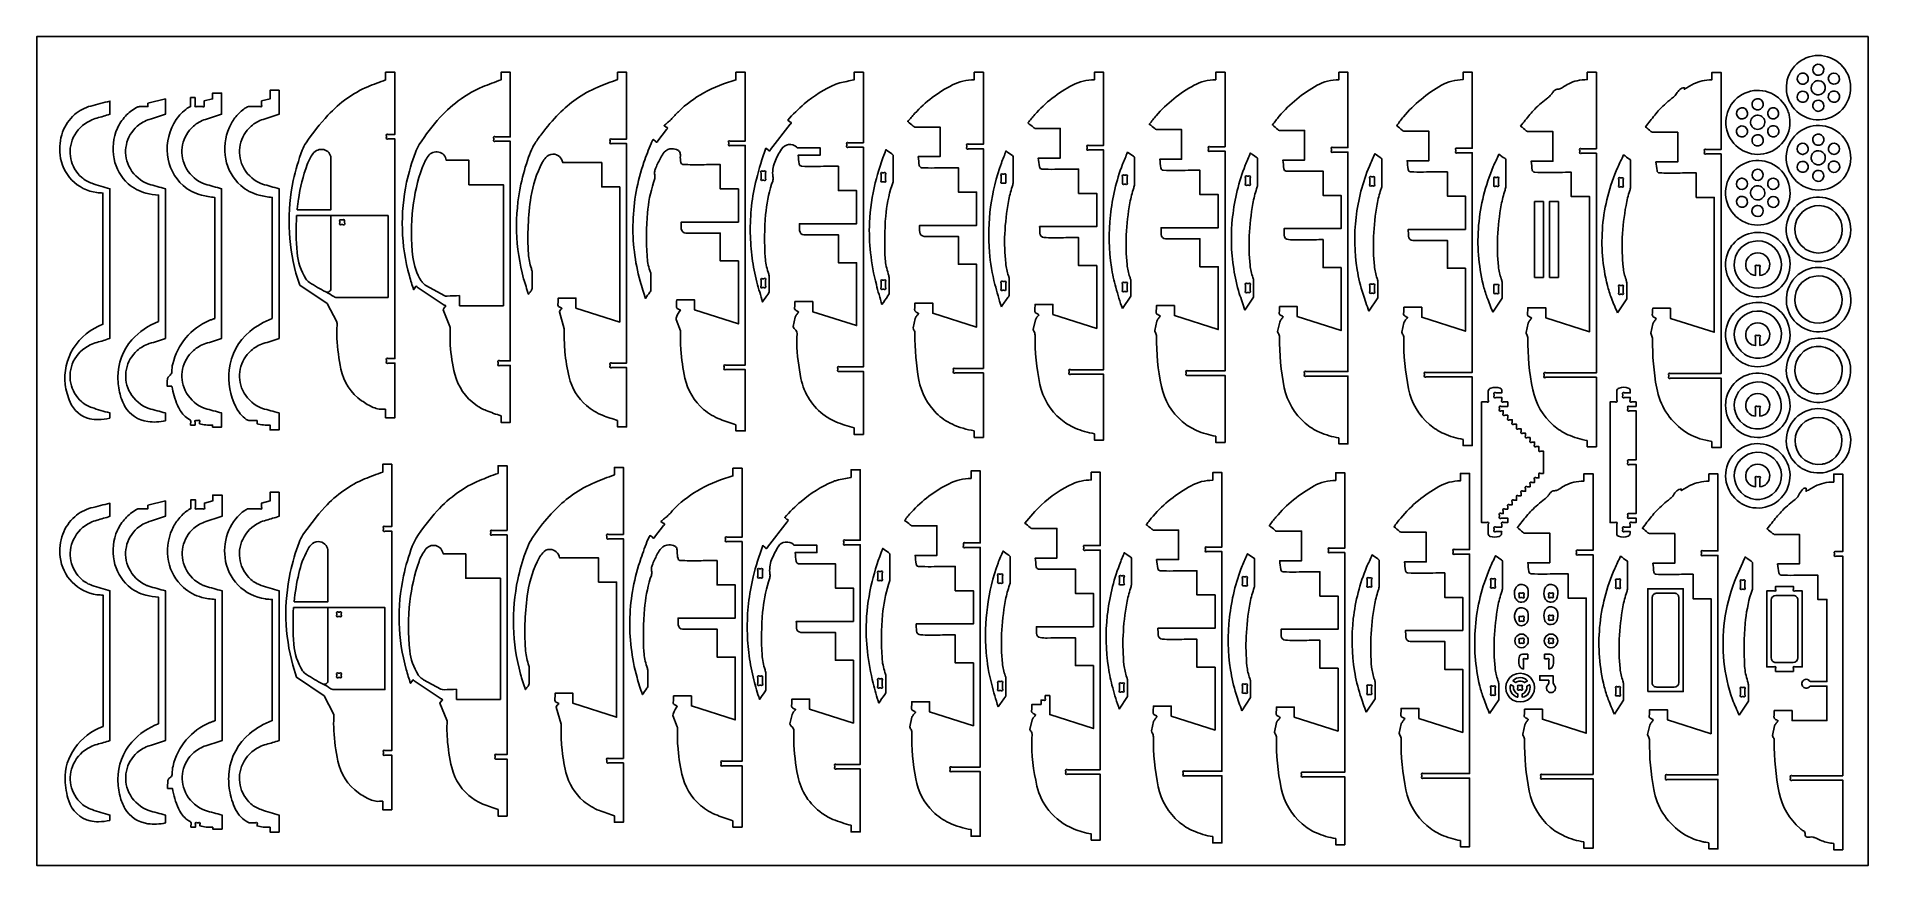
# Model space of a CAD drawing. Extents: x -526 to 703, y -216 to 340.
import ezdxf

# ---------------------------------------------------------------- set-up
doc = ezdxf.new("R2010")
doc.units = 0
doc.header["$MEASUREMENT"] = 0
doc.layers.get('0').update_dxf_attribs({"linetype": 'CONTINUOUS'})
doc.layers.add('ETCH', color=5, linetype='CONTINUOUS')
doc.layers.add('LAYER_1', color=18, linetype='CONTINUOUS')

msp = doc.modelspace()

# ---------------------------------------------------------------- linework, layer by layer
msp.add_lwpolyline([(703.1, 339.9), (703.1, -216.4), (-526.1, -216.4), (-526.1, 339.9)], close=True)
at = {"layer": 'ETCH'}
for points in [[(-331.7, 168.4, -0.012843), (-326.7, 165.4, 0.077208), (-325.3, 164.8), (-290.3, 164.8), (-290.3, 219.8), (-328.6, 219.8)], [(-333.8, -94.7, -0.012843), (-328.7, -97.8, 0.077208), (-327.4, -98.4), (-292.4, -98.4), (-292.4, -43.4), (-330.7, -43.4)]]:
    msp.add_lwpolyline(points, format="xyb", dxfattribs=at)
at = {"layer": 'LAYER_1'}
for points in [[(658.5, 324.1, 0.988009), (680.4, 286.9, 0.987952), (659.4, 324.6, 0.00606), (658.9, 324.3, 0.006032)], [(668.8, 314, 0.951083), (670.6, 321.2, 0.952097), (668.1, 314.2, 0.024539), (668.4, 314.1, 0.025072)], [(-291.9, 89.9), (-291.9, 84.1), (-285.7, 84.1), (-285.7, 120.8), (-290.2, 120.8, -1), (-291.3, 121.9), (-291.3, 122.7, -1), (-290.2, 123.8), (-285.7, 123.8), (-285.7, 271.2), (-290.2, 271.2, -1), (-291.3, 272.3), (-291.3, 273.1, -1), (-290.2, 274.2), (-285.7, 274.2), (-285.7, 316), (-291.9, 316), (-291.9, 310.8, 0.01158), (-303.9, 306.2, 0.056715), (-317.9, 298.4, 0.052187), (-330.6, 287.1, 0.037532), (-345.3, 268.6, 0.058109), (-347.9, 263.6, 0.037025), (-353.9, 243.4, 0.060336), (-356.7, 212.2, 0.060322), (-352.1, 181.2), (-349.6, 173.1), (-331.1, 160.7), (-324.7, 148.5, -0.078028), (-324.5, 146.2, 0.031), (-324.6, 137.3, 0.037901), (-321.9, 116.7, 0.189405), (-308, 95.5, 0.049278), (-300.2, 91, 0.066747), (-296.3, 89.9, 0.057733), (-294.1, 89.8, -0.019225)], [(-214.4, 85.3), (-214.4, 80.9), (-208.3, 80.9), (-208.3, 119.2), (-215.3, 119.2, -1), (-216.4, 120.3), (-216.4, 121.2, -1), (-215.3, 122.2), (-208.3, 122.2), (-208.3, 269.6), (-218.3, 269.6, -1), (-219.4, 270.7), (-219.4, 271.6, -1), (-218.3, 272.6), (-208.3, 272.6), (-208.3, 316), (-214.4, 316), (-214.4, 310.9, 0.011138), (-227, 306.1, 0.057158), (-241.3, 298.1, 0.053536), (-255.3, 285.7, 0.043612), (-269.3, 267.4, 0.051411), (-271.9, 262, 0.036287), (-277.8, 242.1, 0.060336), (-280.7, 210.6, 0.060322), (-276, 179.3, 0.011291), (-274.6, 174.6, -0.003763), (-273.2, 170), (-272.2, 171.4, -1), (-270.7, 171.7), (-252.6, 159.7, -1), (-252.3, 158.2), (-253.4, 156.6), (-248.8, 145.3, -0.057304), (-248.6, 142.8, 0.029813), (-248.5, 132.8, 0.040877), (-245.5, 113.4, 0.181545), (-231.4, 92.7, 0.05984), (-224.5, 88.9, 0.017043)], [(-136.3, 82.2), (-136.3, 77.9), (-130.2, 77.9), (-130.2, 117.7), (-140.2, 117.7, -1), (-141.3, 118.8), (-141.3, 119.6, -1), (-140.2, 120.7), (-130.2, 120.7), (-130.2, 268.1), (-140.2, 268.1, -1), (-141.3, 269.2), (-141.3, 270, -1), (-140.2, 271.1), (-130.2, 271.1), (-130.2, 316), (-136.3, 316), (-136.3, 311.1, 0.009719), (-149.6, 305.9, 0.05729), (-164.1, 297.9, 0.042456), (-175.6, 288.1, 0.035928), (-187.2, 274.6, 0.013503), (-191.6, 268.4, 0.032705), (-193.2, 265.6, 0.029032), (-196, 258.9, 0.031155), (-201.1, 240.9, 0.060336), (-204, 209, 0.060323), (-199.3, 177.4, 0.011291), (-197.7, 172.1, -0.003763), (-196.1, 166.9, -0.036784), (-194.6, 168.8, 0.110753), (-193.5, 170.8), (-193.5, 181.7, 0.034327), (-194.1, 184.2, -0.065222), (-196.1, 194.1, -0.053378), (-194.4, 232.2, -0.084019), (-186.8, 255.3, -0.054475), (-184.5, 258.7, -0.22028), (-179.6, 261, -0.181086), (-175.3, 259.4, -0.177894), (-173.1, 255.3), (-146.9, 255.3), (-146.9, 239), (-134.8, 239), (-134.8, 148.3), (-164.2, 157.7), (-164.2, 164.4), (-176.1, 164.4, -0.024568), (-176.3, 160.3, 0.148453), (-176.1, 159.2, 0.167335), (-175.4, 158.5, -0.043011), (-173.6, 157.6, -0.053806), (-174.6, 156.4, 0.162675), (-175.3, 155.1), (-172.2, 143.8, -0.03761), (-172, 140.7, 0.029502), (-171.6, 128.4, 0.037089), (-168.8, 111.3, 0.157363), (-157.1, 92.2, 0.085148), (-146.3, 85.7, 0.015306)], [(-56.8, 79.3), (-56.8, 75.2), (-50.6, 75.2), (-50.6, 116.4), (-63.7, 116.4, -1), (-64.7, 117.4), (-64.7, 118.3, -1), (-63.7, 119.4), (-50.6, 119.4), (-50.6, 266.8), (-60.7, 266.8, -1), (-61.7, 267.8), (-61.7, 268.7, -1), (-60.7, 269.8), (-50.6, 269.8), (-50.6, 316), (-56.8, 316), (-56.8, 310.8, 0.061921), (-78.4, 302.2, 0.067998), (-95.4, 289.5, 0.021444), (-97.9, 286.9, -0.02519), (-100.4, 284.2, -0.020295), (-102.7, 282.2, 0.006764), (-105.1, 280.2), (-103.6, 279, -1), (-103.4, 277.6), (-109.3, 269.9, -1), (-110.8, 269.7), (-112.3, 270.9, 0.056291), (-113.8, 268.2, 0.012633), (-118.6, 255.5, 0.075447), (-125.9, 215.7, 0.075461), (-121.1, 175.7, 0.011291), (-119.4, 169.8, -0.003763), (-117.6, 164.1, -0.014708), (-114.5, 168.3, 0.088472), (-113.9, 169.5), (-113.9, 180.4, 0.040504), (-114.6, 182.9, -0.066048), (-116.5, 192.8, -0.037693), (-116.2, 221.5, -0.052115), (-112.2, 241.9, -0.029026), (-111.7, 243.3, 0.063373), (-111.3, 244.6, 0.083563), (-111.3, 247.1, -0.089498), (-111.3, 249.6, -0.058075), (-110.6, 251.8, -0.017801), (-107.3, 258.7, -0.055681), (-104.9, 262.3, -0.219798), (-99.8, 264.6, -0.117737), (-95.8, 263.6, -0.172185), (-94.5, 262.3, -0.124003), (-94.1, 259.9, 0.08265), (-93.7, 255.3, 0.164391), (-93.1, 254.4, 0.161089), (-92.1, 254, 0.009921), (-79.7, 253.9, -0.003307), (-67.4, 254), (-67.4, 237.7), (-55.2, 237.7), (-55.2, 215.4), (-93.5, 215.4, 0.009842), (-93.5, 210.9, 0.393252), (-90.5, 208, 0.012272), (-79, 207.9, -0.004091), (-67.4, 208), (-67.4, 189.3), (-55.2, 189.3), (-55.2, 147), (-84.6, 156.4), (-84.6, 163.1), (-96.6, 163.1, -0.024568), (-96.8, 158.9, 0.148453), (-96.6, 157.9, 0.167335), (-95.8, 157.2, -0.043011), (-94.1, 156.3, 0.035977), (-96.8, 151.6, 0.130623), (-97, 150.1), (-94.1, 142.5, -0.05357), (-94, 140, 0.029114), (-93.8, 129.8, 0.035901), (-91.1, 110.7, 0.163176), (-78.5, 89.7, 0.085575), (-67.3, 83, 0.014882)], [(22.5, 77.3), (22.5, 72.9), (28.7, 72.9), (28.7, 115.2), (12.6, 115.2, -1), (11.6, 116.3), (11.6, 117.2, -1), (12.6, 118.2), (28.7, 118.2), (28.7, 265.6), (18.6, 265.6, -1), (17.6, 266.7), (17.6, 267.6, -1), (18.6, 268.6), (28.7, 268.6), (28.7, 316), (22.5, 316), (22.5, 310.8, 0.012013), (12.8, 308.8, 0.043438), (10.2, 307.9, 0.077071), (-11, 294.7, 0.031251), (-22.1, 283.8), (-20.6, 282.6, -1), (-20.4, 281.1), (-33.7, 264, -1), (-35.2, 263.8), (-36.7, 265, 0.028113), (-43.1, 244.1, 0.065025), (-47.2, 208, 0.028538), (-45.9, 191.2, 0.029197), (-42.8, 175, 0.011608), (-40.9, 168.3, -0.003869), (-39, 161.8, -0.014708), (-35.3, 166.9, 0.088472), (-34.6, 168.3), (-34.6, 179.3, 0.040504), (-35.2, 181.7, -0.066048), (-37.2, 191.7, -0.037693), (-36.9, 220.4, -0.052115), (-32.9, 240.8, -0.028884), (-32.4, 242.1, 0.062945), (-32, 243.5, 0.076202), (-32, 245.9, -0.133631), (-30.8, 255.6, -0.043844), (-26.3, 264.3, -0.460888), (-16.1, 265.8, -0.102034), (-15.9, 265.5, 0.177148), (-15.7, 265.3), (-0.4, 265.3), (-0.4, 260.3), (-15.1, 260.3, 0.002487), (-14.4, 254.4, 0.360375), (-12.8, 252.9, 0.020957), (-4.1, 252.7, -0.005432), (11.9, 252.9), (11.9, 236.5), (24.1, 236.5), (24.1, 214.3), (-14.2, 214.3, 0.008503), (-14.1, 209.7, 0.393252), (-11.2, 206.9, 0.012272), (0.3, 206.8, -0.004091), (11.9, 206.9), (11.9, 188.1), (24.1, 188.1), (24.1, 145.9), (-5.3, 155.2), (-5.3, 162), (-17.3, 162, -0.024568), (-17.5, 157.8, 0.148453), (-17.3, 156.8, 0.167335), (-16.5, 156.1, -0.043011), (-14.8, 155.1, -0.023258), (-16, 153.4, 0.069876), (-17.1, 151.6), (-18.5, 145.3, 0.187059), (-17.7, 143.9, -0.16278), (-16, 141.4, -0.090499), (-15.8, 139.9, 0.028996), (-16, 134.2, 0.041055), (-13.2, 110.4, 0.191262), (3.1, 85.3, 0.0569), (10.3, 81.3, 0.036435)], [(103.1, 75.3), (103.1, 70.8), (109.3, 70.8), (109.3, 114.2), (90.2, 114.2, -1), (89.2, 115.3), (89.2, 116.2, -1), (90.2, 117.2), (109.3, 117.2), (109.3, 264.6), (99.2, 264.6, -1), (98.2, 265.7), (98.2, 266.6, -1), (99.2, 267.6), (109.3, 267.6), (109.3, 316), (103.1, 316), (103.1, 310.9, 0.117904), (88.4, 307.4, 0.090171), (63.1, 288.2, 0.014621), (60.8, 285.5, -0.004873), (58.5, 282.8, -0.016502), (62.2, 279.8, 0.09933), (63.2, 279.2), (80.2, 279.2), (80.2, 259.3), (65.5, 259.3, 0.001901), (66.2, 253.4, 0.360443), (67.8, 251.9, 0.020886), (76.5, 251.7, -0.005414), (92.5, 251.9), (92.5, 235.5), (104.7, 235.5), (104.7, 213.2), (66.4, 213.2, 0.008503), (66.5, 208.7, 0.393252), (69.4, 205.8, 0.012272), (80.9, 205.7, -0.004091), (92.5, 205.8), (92.5, 187.1), (104.7, 187.1), (104.7, 144.9), (75.3, 154.2), (75.3, 161), (63.3, 161, -0.024568), (63.1, 156.8, 0.148453), (63.3, 155.8, 0.167335), (64.1, 155, -0.043011), (65.8, 154.1, -0.023258), (64.5, 152.4, 0.069876), (63.5, 150.6), (62.1, 144.3, 0.112129), (62.6, 142.9, -0.149624), (63.3, 140.4, 0.049333), (66, 109.2, 0.153631), (77.6, 87.2, 0.08541), (88.4, 79.7, 0.072962)], [(183.8, 73.3), (183.8, 69.1), (189.9, 69.1), (189.9, 113.3), (167.9, 113.3, -1), (166.8, 114.4), (166.8, 115.3, -1), (167.9, 116.3), (189.9, 116.3), (189.9, 263.8), (179.9, 263.8, -1), (178.8, 264.8), (178.8, 265.7, -1), (179.9, 266.8), (189.9, 266.8), (189.9, 316), (183.8, 316), (183.8, 310.9, 0.120914), (169.1, 307.3, 0.090688), (143.7, 287.5, 0.01458), (141.4, 284.7, -0.00486), (139.1, 281.9, -0.016502), (142.8, 278.9, 0.09933), (143.8, 278.3), (160.8, 278.3), (160.8, 258.4), (146.1, 258.4, 0.001901), (146.9, 252.5, 0.360444), (148.5, 251, 0.020886), (157.1, 250.8, -0.005414), (173.1, 251), (173.1, 234.6), (185.3, 234.6), (185.3, 212.4), (147, 212.4, 0.008503), (147.1, 207.9, 0.393252), (150, 205, 0.012272), (161.6, 204.9, -0.004091), (173.1, 205), (173.1, 186.2), (185.3, 186.2), (185.3, 144), (155.9, 153.4), (155.9, 160.1), (143.9, 160.1, -0.024568), (143.7, 155.9, 0.148453), (143.9, 154.9, 0.167335), (144.7, 154.2, -0.043011), (146.4, 153.2, -0.023258), (145.2, 151.5, 0.069876), (144.1, 149.7), (142.7, 143.4, 0.112299), (143.2, 142.1, -0.149806), (143.9, 139.5, 0.056062), (147.2, 106.3, 0.166377), (161.2, 83, 0.07368), (170.8, 77.1, 0.061659)], [(265.2, 71.7), (265.2, 67.5), (271.4, 67.5), (271.4, 112.5), (246.3, 112.5, -1), (245.3, 113.6), (245.3, 114.5, -1), (246.3, 115.5), (271.4, 115.5), (271.4, 263), (261.3, 263, -1), (260.3, 264), (260.3, 264.9, -1), (261.3, 266), (271.4, 266), (271.4, 316), (265.2, 316), (265.2, 310.9, 0.123894), (250.6, 307.2, 0.091131), (225.2, 286.8, 0.014529), (222.9, 284, -0.004843), (220.6, 281.1, -0.016502), (224.3, 278.1, 0.09933), (225.3, 277.5), (242.3, 277.5), (242.3, 257.6), (227.6, 257.6, 0.001901), (228.3, 251.7, 0.360444), (229.9, 250.2, 0.020886), (238.6, 250, -0.005414), (254.6, 250.2), (254.6, 233.8), (266.8, 233.8), (266.8, 211.6), (228.5, 211.6, 0.008503), (228.6, 207.1, 0.393252), (231.5, 204.2, 0.012272), (243, 204.1, -0.004091), (254.6, 204.2), (254.6, 185.4), (266.8, 185.4), (266.8, 143.2), (237.4, 152.6), (237.4, 159.3), (225.4, 159.3, -0.024568), (225.2, 155.1, 0.148453), (225.4, 154.1, 0.167335), (226.2, 153.4, -0.043011), (227.9, 152.4, -0.023258), (226.7, 150.7, 0.069876), (225.6, 148.9), (224.2, 142.6, 0.111597), (224.7, 141.2, -0.149055), (225.4, 138.7, 0.055297), (228.7, 105.1, 0.165637), (242.7, 81.5, 0.074052), (252.3, 75.5, 0.062267)], [(347.8, 70.5), (347.8, 66.5), (353.9, 66.5), (353.9, 112), (325.9, 112, -1), (324.8, 113.1), (324.8, 113.9, -1), (325.9, 115), (353.9, 115), (353.9, 262.4), (343.9, 262.4, -1), (342.8, 263.5), (342.8, 264.3, -1), (343.9, 265.4), (353.9, 265.4), (353.9, 316), (347.8, 316), (347.8, 310.9, 0.126119), (333.2, 307.2, 0.091419), (307.7, 286.4, 0.014484), (305.4, 283.5, -0.004828), (303.2, 280.6, -0.016502), (306.8, 277.5, 0.09933), (307.9, 276.9), (324.8, 276.9), (324.8, 257), (310.2, 257, 0.001901), (310.9, 251.2, 0.360444), (312.5, 249.6, 0.020886), (321.1, 249.5, -0.005414), (337.2, 249.6), (337.2, 233.3), (349.3, 233.3), (349.3, 211), (311, 211, 0.008503), (311.1, 206.5, 0.393252), (314, 203.6, 0.012272), (325.6, 203.5, -0.004091), (337.2, 203.6), (337.2, 184.9), (349.3, 184.9), (349.3, 142.6), (319.9, 152), (319.9, 158.7), (308, 158.7, -0.024568), (307.8, 154.6, 0.148453), (308, 153.5, 0.167335), (308.7, 152.8, -0.043011), (310.5, 151.9, -0.023258), (309.2, 150.2, 0.069876), (308.1, 148.3), (306.7, 142, 0.111047), (307.2, 140.7, -0.148469), (308, 138.1, 0.054707), (311.2, 104.2, 0.165051), (325.2, 80.4, 0.074339), (334.9, 74.3, 0.062744)], [(431.2, 69.5), (431.2, 65.4), (437.3, 65.4), (437.3, 111.5), (406.3, 111.5, -1), (405.2, 112.6), (405.2, 113.4, -1), (406.3, 114.5), (437.3, 114.5), (437.3, 261.9), (427.3, 261.9, -1), (426.2, 263), (426.2, 263.8, -1), (427.3, 264.9), (437.3, 264.9), (437.3, 316), (431.2, 316), (431.2, 311, 0.128191), (416.7, 307.2, 0.091656), (391.1, 286, 0.014439), (388.8, 283.1, -0.004813), (386.6, 280.1, -0.016502), (390.2, 277, 0.09933), (391.3, 276.4), (408.2, 276.4), (408.2, 256.5), (393.6, 256.5, 0.001901), (394.3, 250.7, 0.360444), (395.9, 249.1, 0.020886), (404.5, 249, -0.005414), (420.6, 249.1), (420.6, 232.8), (432.7, 232.8), (432.7, 210.5), (394.4, 210.5, 0.008503), (394.5, 206, 0.393252), (397.4, 203.1, 0.012272), (409, 203, -0.004091), (420.6, 203.1), (420.6, 184.4), (432.7, 184.4), (432.7, 142.1), (403.4, 151.5), (403.4, 158.2), (391.4, 158.2, -0.024568), (391.2, 154.1, 0.148453), (391.4, 153, 0.167335), (392.2, 152.3, -0.043011), (393.9, 151.4, -0.023258), (392.6, 149.7, 0.069876), (391.5, 147.8), (390.1, 141.5, 0.110668), (390.6, 140.2, -0.148065), (391.4, 137.6, 0.054306), (394.6, 103.4, 0.164645), (408.6, 79.5, 0.074533), (418.3, 73.4, 0.063073)], [(514.5, 68.8), (514.5, 64.6), (520.6, 64.6), (520.6, 111.2), (486.6, 111.2, -1), (485.5, 112.2), (485.5, 113.1, -1), (486.6, 114.2), (520.6, 114.2), (520.6, 261.6), (510.6, 261.6, -1), (509.5, 262.6), (509.5, 263.5, -1), (510.6, 264.6), (520.6, 264.6), (520.6, 316), (514.5, 316), (514.5, 311, 0.055186), (507.7, 310.3, 0.062108), (502.1, 308.2, 0.040613), (498.2, 305.9, -0.093941), (496, 304.8, -0.04904), (494.8, 304.6, 0.136038), (492.7, 303.9, 0.102185), (491.3, 302.4, -0.031844), (490.1, 300.8, -0.063453), (488, 298.8, 0.043886), (479.3, 291.2, 0.019557), (476, 287.6, 0.009538), (469.8, 279.8, -0.016502), (473.5, 276.7, 0.09933), (474.5, 276.1), (491.5, 276.1), (491.5, 256.2), (476.8, 256.2, 0.001901), (477.6, 250.3, 0.360444), (479.2, 248.8, 0.020886), (487.8, 248.6, -0.005414), (503.8, 248.8), (503.8, 232.5), (516, 232.5), (516, 141.8), (486.6, 151.2), (486.6, 157.9), (474.6, 157.9, -0.024568), (474.4, 153.8, 0.148453), (474.6, 152.7, 0.167335), (475.4, 152, -0.043011), (477.1, 151.1, -0.023258), (475.9, 149.3, 0.069876), (474.8, 147.5), (473.4, 141.2, 0.110282), (473.9, 139.9, -0.147653), (474.6, 137.3, 0.053899), (477.9, 102.9, 0.164226), (491.9, 78.8, 0.07473), (501.5, 72.7, 0.063409)], [(598.2, 68.2), (598.2, 64), (604.3, 64), (604.3, 110.7), (570.3, 110.7, -1), (569.2, 111.8), (569.2, 112.7, -1), (570.3, 113.7), (604.3, 113.7), (604.3, 261.1), (594.3, 261.1, -1), (593.2, 262.2), (593.2, 263.1, -1), (594.3, 264.1), (604.3, 264.1), (604.3, 315.8), (598.2, 315.8), (598.2, 310.9, 0.055709), (591.5, 310.1, 0.062568), (585.8, 308.1, 0.016607), (582.7, 306.4, -0.005535), (579.7, 304.6), (579.7, 305.6, 0.187803), (576.6, 304.4, 0.077073), (574.4, 301.6, -0.099826), (572.3, 299.2, 0.038946), (563, 290.9, 0.019538), (559.8, 287.2, 0.009517), (553.6, 279.3, -0.016502), (557.2, 276.3, 0.09933), (558.2, 275.7), (575.2, 275.7), (575.2, 255.8), (560.6, 255.8, 0.001354), (561.3, 249.9, 0.370222), (562.9, 248.4, 0.011951), (575.2, 248.3, -0.003984), (587.6, 248.4), (587.6, 232), (599.7, 232), (599.7, 141.4), (570.3, 150.7), (570.3, 157.5), (558.4, 157.5, -0.024568), (558.1, 153.3, 0.148453), (558.4, 152.3, 0.167335), (559.1, 151.6, -0.043011), (560.8, 150.6, -0.023258), (559.6, 148.9, 0.069876), (558.5, 147.1), (557.1, 140.8, 0.110147), (557.6, 139.4, -0.14751), (558.3, 136.9, 0.048821), (561.1, 103.9, 0.095133), (567.3, 88, 0.097671), (579, 75.6, 0.101051), (594.1, 68.9, 0.019106), (596.1, 68.5, -0.006368)], [(657.2, 308.4, 0.950953), (661.3, 314.7, 0.951079), (656.6, 308.8, 0.025074), (656.9, 308.6, 0.02514)], [(665.6, 308.2, 0.770665), (671.5, 301.2, 0.751593), (670, 310.3, 0.141818), (667.6, 309.9, 0.129519)], [(681.3, 315.2, 0.95326), (678.4, 308.3, 0.952598), (682, 314.8, 0.024277), (681.7, 315, 0.023929)], [(-477, 83.7), (-477, 87.3, -0.019771), (-489.1, 90.9, -0.097096), (-495.9, 94.8, -0.336459), (-501.5, 121.7, -0.170276), (-490.3, 132.9, -0.044461), (-485.7, 134.6, 0.01152), (-477, 137.3), (-477, 237.8, -0.019771), (-489.1, 241.4, -0.097096), (-495.9, 245.4, -0.336459), (-501.5, 272.2, -0.170276), (-490.3, 283.4, -0.044461), (-485.7, 285.2, 0.01152), (-477, 287.8), (-477, 296.6, 0.004903), (-489.8, 293.3, 0.116274), (-500.7, 287.5, 0.126509), (-508.7, 275.8, 0.115888), (-510.4, 260.4, 0.165557), (-502.4, 243.6, 0.165558), (-485.8, 235.2, 0.027352), (-483.7, 235, -0.009115), (-481.6, 234.9), (-481.6, 146.8, 0.164612), (-501.5, 130.6, 0.171175), (-506.9, 106.4, 0.07237), (-503.7, 94.6, 0.234888), (-490.4, 83.4, 0.06659), (-484.7, 82.8, 0.048535)], [(-444.3, 148.6), (-444.3, 233.5, -0.045578), (-452.8, 234.8, -0.119082), (-464.6, 241.1, -0.164652), (-474.2, 257.9, -0.154282), (-471.9, 278.4, -0.080612), (-466.6, 286.4, -0.080612), (-459.2, 292.3, -0.124982), (-457.1, 292.9), (-451.5, 292.9), (-451.5, 295.2), (-439.7, 298.1), (-439.7, 287.8, -0.0023), (-450.5, 284.3, 0.102473), (-458.6, 279.8, 0.336459), (-464.2, 252.9, 0.170276), (-453, 241.7, 0.041463), (-450.9, 240.9, 0.008219), (-439.7, 237.8), (-439.7, 137.3, -0.0023), (-450.5, 133.8, 0.102473), (-458.6, 129.2, 0.336459), (-464.2, 102.4, 0.170276), (-453, 91.2, 0.041463), (-450.9, 90.3, 0.008219), (-439.7, 87.3), (-439.7, 82, -0.088823), (-451.5, 81.5, -0.230967), (-466.9, 91.7, -0.07343), (-470.1, 99.8, -0.05589), (-471.6, 111.2, -0.186646), (-462.2, 136.3, -0.121989)], [(-435.3, 105.2), (-438.5, 105.2, -0.012709), (-438.4, 109.9, -0.186771), (-437.5, 111.8, -0.031934), (-436.5, 112.7, 0.130659), (-435.7, 113.8, 0.101306), (-435.4, 115, -0.060865), (-434.8, 120.2, -0.116481), (-426, 137.7, -0.116481), (-410.3, 149.3, -0.017395), (-408.4, 150, 0.005798), (-406.6, 150.7), (-406.6, 232, -0.045607), (-415.4, 233.4, -0.119052), (-427.8, 240, -0.187593), (-438.4, 260.5, -0.176665), (-432.4, 284.3, -0.046818), (-429.2, 288.2, -0.04327), (-425, 291.8, -0.034612), (-423.4, 292.7, -0.119897), (-422.8, 292.9), (-422.8, 298.9), (-419.8, 298.9), (-419.8, 293.9, 1), (-418.8, 292.9), (-414.9, 292.9, 1), (-413.8, 293.9), (-413.8, 296.7), (-408.1, 298.1), (-408.1, 302), (-402, 302), (-402, 287.8, -0.0023), (-412.8, 284.3, 0.102473), (-420.9, 279.8, 0.336459), (-426.4, 252.9, 0.170276), (-415.3, 241.7, 0.041463), (-413.1, 240.9, 0.008219), (-402, 237.8), (-402, 137.3, -0.0023), (-412.8, 133.8, 0.102473), (-420.9, 129.2, 0.336459), (-426.4, 102.4, 0.170276), (-415.3, 91.2, 0.041463), (-413.1, 90.3, 0.008219), (-402, 87.3), (-402, 77.8), (-408.1, 77.8), (-408.1, 79.1, -0.040458), (-412.5, 79.2, -0.040959), (-416.8, 80), (-416.8, 81, 1), (-417.9, 82.1), (-418.8, 82.1, 1), (-419.8, 81), (-419.8, 79.1), (-422.8, 79.1, -0.042249), (-422.7, 81, 0.164319), (-422.8, 82.1, 0.142751), (-423.6, 82.9, -0.073336), (-427.3, 85.8, -0.092121), (-431.6, 92.4, -0.054046)], [(-368, 150.7), (-368, 232, -0.045607), (-376.8, 233.4, -0.119052), (-389.2, 240, -0.164437), (-399.2, 257.6, -0.154496), (-396.8, 279, -0.067132), (-392.4, 286.1, -0.067132), (-386.3, 291.8, -0.094604), (-383.9, 292.9), (-376.2, 292.9, 1), (-375.2, 293.9), (-375.2, 296.7), (-369.5, 298.1), (-369.5, 303.9), (-363.4, 303.9), (-363.4, 287.8, -0.0023), (-374.2, 284.3, 0.102473), (-382.2, 279.8, 0.336459), (-387.8, 252.9, 0.170276), (-376.6, 241.7, 0.041463), (-374.5, 240.9, 0.008219), (-363.4, 237.8), (-363.4, 137.3, -0.0023), (-374.2, 133.8, 0.102473), (-382.2, 129.2, 0.336459), (-387.8, 102.4, 0.170276), (-376.6, 91.2, 0.041463), (-374.5, 90.3, 0.008219), (-363.4, 87.3), (-363.4, 75.9), (-369.5, 75.9), (-369.5, 79.1, -0.040458), (-373.9, 79.2, -0.040959), (-378.2, 80), (-378.2, 82.1), (-383.2, 82.1, -0.150836), (-385.4, 82.9, -0.117974), (-392.5, 91.3, -0.146319), (-396.9, 116.3, -0.192468), (-383.1, 141.9, -0.083871)], [(648.8, 290.7, 0.927864), (608.2, 277, 0.927971), (650.4, 284.5, 0.03736), (649.9, 287.7, 0.037418)], [(626.7, 291.3, 0.976251), (631.1, 297.4, 0.976386), (626.4, 291.5, 0.011948), (626.6, 291.4, 0.012017)], [(657.1, 296.3, 0.952593), (661.3, 302.5, 0.95157), (656.5, 296.8, 0.024816), (656.8, 296.6, 0.024279)], [(668.1, 290, 0.952097), (671.3, 296.8, 0.952996), (667.5, 290.4, 0.024067), (667.8, 290.2, 0.024539)], [(678.2, 296.3, 0.975077), (682.1, 302.8, 0.97506), (677.8, 296.5, 0.012628), (678, 296.4, 0.012619)], [(616.1, 285.3, 0.975058), (620.7, 291.3, 0.975249), (615.9, 285.6, 0.012531), (616, 285.5, 0.012628)], [(626.2, 278.4, 0.976252), (631.7, 286.2, 0.976388), (625.8, 278.7, 0.011947), (626, 278.5, 0.012016)], [(637.3, 285.2, 0.976042), (641.4, 291.4, 0.975782), (637, 285.4, 0.012257), (637.2, 285.3, 0.012124)], [(616.4, 273.1, 0.976043), (620.4, 279.3, 0.975784), (616.1, 273.3, 0.012256), (616.2, 273.2, 0.012124)], [(626.7, 267.1, 0.976253), (631.1, 273.2, 0.976387), (626.4, 267.3, 0.011947), (626.6, 267.2, 0.012016)], [(637.4, 273, 0.975077), (641.4, 279.5, 0.97506), (637.1, 273.2, 0.012628), (637.3, 273.1, 0.012619)], [(657.6, 240.6, 0.988058), (682.2, 276.2, 0.988098), (656.7, 241.2, 0.005987), (657.2, 240.9, 0.006007)], [(667.5, 267.5, 0.976251), (671.8, 273.7, 0.976386), (667.2, 267.7, 0.011948), (667.3, 267.6, 0.012017)], [(-351.3, 223.7), (-328.6, 223.7), (-328.6, 258.4, 0.327649), (-333.4, 264, 0.30501), (-340.7, 261.3, 0.064273), (-344.5, 254.1, 0.055133), (-350.5, 230.5, 0.007933), (-350.9, 227.1, -0.002644)], [(-242.3, 166), (-242.3, 159.2), (-212.9, 159.2), (-212.9, 240.5), (-236, 240.5), (-236, 256.9), (-251.2, 256.9, 0.307009), (-256.3, 262.4, 0.30501), (-263.3, 259.7, 0.068756), (-267.4, 251.8, 0.057139), (-273.6, 225, 0.056363), (-273.6, 191.8, 0.112085), (-268, 175.9, 0.06631), (-266.6, 174.1, 0.057154), (-264.4, 172.5), (-252.7, 166, 0.076491), (-250.6, 165.7, -0.012724)], [(41.1, 160, -0.014665), (45.2, 165.8, 0.088209), (46, 167.3), (46, 178.2, 0.040603), (45.4, 180.7, -0.066272), (43.4, 190.6, -0.037569), (43.7, 219.4, -0.052115), (47.7, 239.8, -0.028888), (48.2, 241.1, 0.062959), (48.6, 242.5), (48.6, 260.3, 0.137471), (47.8, 261.2, -0.022773), (43.9, 264, 0.030864), (36.7, 241.7, 0.052022), (32.8, 215, 0.037686), (33.5, 194.7, 0.035172), (37.4, 173.4, 0.007553), (39.2, 166.7, -0.002518)], [(121.3, 158.5, -0.013239), (117, 173.5, -0.043697), (113.3, 195.3, -0.053791), (114.1, 225.6, -0.053644), (121.3, 255, -0.011454), (122.9, 259.1, 0.003818), (124.5, 263.1, 0.022773), (128.4, 260.4, -0.137471), (129.2, 259.5), (129.2, 241.6, -0.040609), (128.6, 239.1, 0.035851), (126.1, 229.2, 0.033236), (123.6, 207.5, 0.03671), (124.2, 187.7, 0.061524), (126.1, 179.4, -0.045424), (126.6, 177.4), (126.6, 166.5, -0.088476), (125.7, 164.8, 0.014709)], [(202.5, 157.3, -0.013442), (198.1, 171.6, -0.031361), (195.2, 185.2, -0.063908), (194.5, 220, -0.063498), (202.6, 254.2, -0.011797), (204.3, 258.2, 0.003932), (206, 262.3, 0.022773), (209.9, 259.6, -0.137471), (210.7, 258.7), (210.7, 240.8, -0.040609), (210.1, 238.3, 0.035851), (207.6, 228.4, 0.033236), (205.1, 206.7, 0.03671), (205.7, 186.9, 0.061524), (207.5, 178.6, -0.045424), (208.1, 176.6), (208.1, 165.7)], [(284.8, 156.3, -0.011516), (281, 167.5, -0.0375), (277.2, 183.9, -0.06631), (276.5, 219, -0.065612), (285, 253.5, -0.012128), (286.7, 257.6, 0.004042), (288.5, 261.8, 0.022773), (292.4, 259, -0.137471), (293.2, 258.1), (293.2, 240.2, -0.040609), (292.6, 237.7, 0.035851), (290.1, 227.8, 0.033236), (287.7, 206.1, 0.03671), (288.2, 186.4, 0.061524), (290.1, 178.1, -0.045424), (290.6, 176), (290.6, 165.1)], [(368, 155.6, -0.010872), (364, 167.1, -0.038507), (360.1, 183.4, -0.069407), (359.3, 218.5, -0.068298), (368.3, 253, -0.012539), (370.1, 257.2, 0.004179), (372, 261.3, 0.022773), (375.9, 258.5, -0.137471), (376.7, 257.6), (376.7, 239.7, -0.040609), (376, 237.2, 0.035851), (373.5, 227.4, 0.033236), (371.1, 205.6, 0.03671), (371.6, 185.9, 0.061524), (373.5, 177.6, -0.045424), (374, 175.5), (374, 164.6)], [(451.1, 155, -0.010271), (447.2, 165, -0.02917), (444.6, 173.5, -0.080322), (441.6, 213.3, -0.079073), (451.4, 252.6, -0.01281), (453.3, 256.8, 0.00427), (455.2, 260.9, 0.022773), (459.1, 258.2, -0.137471), (459.9, 257.3), (459.9, 239.4, -0.040609), (459.3, 236.9, 0.035851), (456.8, 227, 0.033236), (454.3, 205.3, 0.03671), (454.9, 185.6, 0.061524), (456.8, 177.3, -0.045424), (457.3, 175.2), (457.3, 164.3)], [(534.8, 154.5, -0.011294), (530.7, 164.3, -0.031243), (528, 172.9, -0.083122), (524.8, 212.7, -0.081524), (534.9, 252.2, -0.013123), (536.9, 256.3, 0.004374), (538.9, 260.5, 0.022773), (542.8, 257.7, -0.137471), (543.6, 256.8), (543.6, 239, -0.040609), (543, 236.5, 0.035851), (540.5, 226.6, 0.033236), (538, 204.9, 0.03671), (538.6, 185.1, 0.061524), (540.5, 176.8, -0.045424), (541, 174.7), (541, 163.8)], [(659.7, 260.9, 0.953254), (658.8, 268.3, 0.952591), (659, 260.8, 0.02428), (659.3, 260.8, 0.023933)], [(667.3, 254.4, 0.76203), (673.6, 261, 0.762047), (664.8, 258.5, 0.135044), (665.5, 256.1, 0.135054)], [(678.7, 261.1, 0.953252), (681.7, 268, 0.952591), (678.1, 261.4, 0.02428), (678.4, 261.2, 0.023933)], [(-40, 244.5), (-40, 248.4, -1), (-39, 249.5), (-38.1, 249.5, -1), (-37, 248.4), (-37, 244.5, -1), (-38.1, 243.5), (-39, 243.5, -1)], [(42.5, 248.5), (41.6, 248.5, 1), (40.6, 247.4), (40.6, 243.5, 1), (41.6, 242.5), (42.5, 242.5, 1), (43.6, 243.5), (43.6, 247.4, 1)], [(124.2, 242.7), (124.2, 246.5, 1), (123.1, 247.6), (122.3, 247.6, 1), (121.2, 246.5), (121.2, 242.7, 1), (122.3, 241.6), (123.1, 241.6, 1)], [(202.7, 241.8), (202.7, 245.7, -1), (203.8, 246.8), (204.6, 246.8, -1), (205.7, 245.7), (205.7, 241.8, -1), (204.6, 240.8), (203.8, 240.8, -1)], [(285.2, 241.3), (285.2, 245.2, -1), (286.3, 246.2), (287.2, 246.2, -1), (288.2, 245.2), (288.2, 241.3, -1), (287.2, 240.2), (286.3, 240.2, -1)], [(368.6, 240.8), (368.6, 244.7, -1), (369.7, 245.7), (370.6, 245.7, -1), (371.6, 244.7), (371.6, 240.8, -1), (370.6, 239.7), (369.7, 239.7, -1)], [(616.8, 217.1, 0.988058), (641.5, 252.7, 0.988098), (616, 217.7, 0.005987), (616.4, 217.4, 0.006007)], [(627.7, 243.5, 0.975507), (630.1, 250.6, 0.975784), (627.4, 243.6, 0.012257), (627.5, 243.6, 0.012399)], [(657.1, 249.3, 0.952593), (661.3, 255.4, 0.95157), (656.5, 249.7, 0.024816), (656.8, 249.5, 0.024279)], [(668.1, 243, 0.952097), (671.3, 249.7, 0.952996), (667.5, 243.3, 0.024067), (667.8, 243.1, 0.024539)], [(678.5, 249.1, 0.950904), (682, 255.9, 0.950919), (677.8, 249.5, 0.025158), (678.2, 249.2, 0.025166)], [(451.9, 240.5), (451.9, 244.4, -1), (453, 245.4), (453.8, 245.4, -1), (454.9, 244.4), (454.9, 240.5, -1), (453.8, 239.4), (453, 239.4, -1)], [(535.6, 240), (535.6, 243.9, -1), (536.7, 245), (537.6, 245, -1), (538.6, 243.9), (538.6, 240, -1), (537.6, 239), (536.7, 239, -1)], [(618.1, 244.8, 0.976251), (618.4, 237.3, 0.976041), (618.4, 244.8, 0.012125), (618.3, 244.8, 0.012017)], [(625.2, 238, 0.976389), (632.4, 231.8, 0.976435), (625.5, 238.4, 0.011923), (625.3, 238.2, 0.011947)], [(640.9, 244.4, 0.976254), (637.5, 237.8, 0.976045), (641.3, 244.2, 0.012123), (641.1, 244.3, 0.012015)], [(617.2, 232.5, 0.975244), (619.3, 225.4, 0.975502), (617.5, 232.6, 0.012401), (617.3, 232.6, 0.012533)], [(628.4, 226.6, 0.975054), (629, 219.1, 0.975033), (628.8, 226.6, 0.012641), (628.6, 226.6, 0.012631)], [(642.1, 226.5, 0.975245), (636.7, 231.5, 0.975503), (641.8, 226.2, 0.0124), (642, 226.3, 0.012532)], [(657.6, 192.6, 0.988058), (682.2, 228.1, 0.988098), (656.7, 193.2, 0.005987), (657.2, 192.9, 0.006007)], [(660.8, 197.3, 0.988058), (678.9, 223.5, 0.988098), (660.2, 197.8, 0.005987), (660.5, 197.5, 0.006007)], [(-328.6, 219.8), (-351.7, 219.8, 0.033708), (-351.3, 194.9, 0.119738), (-345.5, 177.4, 0.10777), (-343.1, 174.9, 0.029272), (-332.1, 168.6, 0.544062), (-328.6, 170.7)], [(-321.6, 213.8), (-320.7, 213.8, 1), (-319.6, 214.9), (-319.6, 215.8, 1), (-320.7, 216.8), (-321.6, 216.8, 1), (-322.6, 215.8), (-322.6, 214.9, 1)], [(611.6, 199.8, 0.988098), (646, 173.5, 0.988127), (612.3, 200.6, 0.005972), (611.9, 200.2, 0.005987)], [(615.4, 195.1, 0.988009), (642.3, 178.3, 0.988058), (615.8, 195.8, 0.006007), (615.6, 195.5, 0.006032)], [(629.4, 186.2), (628.5, 186.2, 1), (627.4, 185.2), (627.4, 179.6, -0.359653), (620.9, 185.7, -0.450586), (628.9, 194.8, -0.450586), (636.9, 185.7, -0.359653), (630.4, 179.6), (630.4, 185.2, 1)], [(652.4, 176.3, 0.988098), (686.8, 150, 0.988127), (653, 177.1, 0.005972), (652.7, 176.7, 0.005987)], [(-37, 176.4), (-37, 172.5, -1), (-38.1, 171.4), (-39, 171.4, -1), (-40, 172.5), (-40, 176.4, -1), (-39, 177.4), (-38.1, 177.4, -1)], [(41.6, 176.4), (42.5, 176.4, -1), (43.6, 175.4), (43.6, 171.5, -1), (42.5, 170.4), (41.6, 170.4, -1), (40.6, 171.5), (40.6, 175.4, -1)], [(122.3, 175.6), (123.1, 175.6, -1), (124.2, 174.5), (124.2, 170.6, -1), (123.1, 169.6), (122.3, 169.6, -1), (121.2, 170.6), (121.2, 174.5, -1)], [(205.7, 173.7), (205.7, 169.8, -1), (204.6, 168.7), (203.8, 168.7, -1), (202.7, 169.8), (202.7, 173.7, -1), (203.8, 174.8), (204.6, 174.8, -1)], [(285.2, 169.3), (285.2, 173.1, -1), (286.3, 174.2), (287.2, 174.2, -1), (288.2, 173.1), (288.2, 169.3, -1), (287.2, 168.2), (286.3, 168.2, -1)], [(371.6, 172.6), (371.6, 168.8, -1), (370.6, 167.7), (369.7, 167.7, -1), (368.6, 168.8), (368.6, 172.6, -1), (369.7, 173.7), (370.6, 173.7, -1)], [(454.9, 168.4), (454.9, 172.3, 1), (453.8, 173.4), (453, 173.4, 1), (451.9, 172.3), (451.9, 168.4, 1), (453, 167.4), (453.8, 167.4, 1)], [(535.6, 168), (535.6, 171.9, -1), (536.7, 172.9), (537.6, 172.9, -1), (538.6, 171.9), (538.6, 168, -1), (537.6, 166.9), (536.7, 166.9, -1)], [(656.1, 171.6, 0.988009), (683, 154.8, 0.988058), (656.5, 172.3, 0.006007), (656.3, 172, 0.006032)], [(616.9, 122, 0.988058), (641.5, 157.5, 0.988098), (616, 122.6, 0.005987), (616.4, 122.3, 0.006007)], [(621.4, 125.9, 0.976041), (637.2, 153.4, 0.97625), (620.1, 126.7, 0.012018), (620.7, 126.3, 0.012125)], [(630.4, 132.5), (630.4, 138.1, 1), (629.4, 139.2), (628.5, 139.2, 1), (627.4, 138.1), (627.4, 132.5, -0.359653), (620.9, 138.7, -0.450586), (628.9, 147.7, -0.450586), (636.9, 138.7, -0.359653)], [(658.5, 97.5, 0.988009), (681.3, 134.1, 0.988058), (657.6, 98, 0.006007), (658, 97.7, 0.006032)], [(669.7, 100.1, 0.951003), (671.3, 131.9, 0.950547), (666.5, 100.4, 0.025353), (668, 100.2, 0.025114)], [(607.4, 94.6, 0.987451), (650.4, 89.7, 0.987494), (607.6, 95.7, 0.006292), (607.5, 95.1, 0.006314)], [(448.1, 6.1), (448.1, 12.6, 1), (447.1, 13.7), (443.6, 13.7), (443.6, 94.7), (447.1, 94.7, 1), (448.1, 95.8), (448.1, 101.8, -0.318505), (449.8, 104, -0.166858), (456, 103.9, -0.271814), (457.1, 102.6, -0.055395), (457.2, 101.6, 0.018448), (457.1, 100.7), (453.2, 100.7, 1), (452.1, 99.6), (452.1, 98.8, 1), (453.2, 97.7), (457.1, 97.7), (457.1, 95.8, 1), (458.2, 94.7), (461.1, 94.7), (461.1, 91.7), (456.7, 91.7, 1), (455.6, 90.6), (455.6, 89.8, 1), (456.7, 88.7), (458.1, 88.7), (458.1, 86.8, 1), (459.2, 85.7), (461.1, 85.7), (461.1, 83.8, 1), (462.2, 82.7), (464.1, 82.7), (464.1, 80.8, 1), (465.2, 79.7), (467.1, 79.7), (467.1, 77.8, 1), (468.2, 76.7), (470.1, 76.7), (470.1, 74.8, 1), (471.2, 73.7), (473.1, 73.7), (473.1, 71.8, 1), (474.2, 70.7), (476.1, 70.7), (476.1, 68.8, 1), (477.2, 67.7), (479.1, 67.7), (479.1, 65.8, 1), (480.2, 64.7), (482.1, 64.7), (482.1, 62.8, 1), (483.2, 61.7), (485.1, 61.7), (485.1, 46.7), (483.2, 46.7, 1), (482.1, 45.6), (482.1, 43.7), (480.2, 43.7, 1), (479.1, 42.6), (479.1, 40.7), (477.2, 40.7, 1), (476.1, 39.6), (476.1, 37.7), (474.2, 37.7, 1), (473.1, 36.6), (473.1, 34.7), (471.2, 34.7, 1), (470.1, 33.6), (470.1, 31.7), (468.2, 31.7, 1), (467.1, 30.6), (467.1, 28.7), (465.2, 28.7, 1), (464.1, 27.6), (464.1, 25.7), (462.2, 25.7, 1), (461.1, 24.6), (461.1, 22.7), (459.2, 22.7, 1), (458.1, 21.6), (458.1, 19.7), (456.7, 19.7, 1), (455.6, 18.6), (455.6, 17.8, 1), (456.7, 16.7), (461.1, 16.7), (461.1, 13.7), (458.2, 13.7, 1), (457.1, 12.6), (457.1, 10.7), (453.2, 10.7, 1), (452.1, 9.6), (452.1, 8.8, 1), (453.2, 7.7), (457.1, 7.7, -0.058741), (456.9, 6, -0.262403), (455.4, 4.4, -0.151606), (449.4, 4.4, -0.313078)], [(534.3, 6.1), (534.3, 12.6, 1), (533.3, 13.7), (529.8, 13.7), (529.8, 94.7), (533.3, 94.7, 1), (534.3, 95.8), (534.3, 101.8, -0.315468), (536, 104, -0.159693), (542, 104, -0.311948), (543.3, 102.3, -0.019147), (543.3, 101.5, 0.006382), (543.3, 100.7), (539.4, 100.7, 1), (538.3, 99.6), (538.3, 98.8, 1), (539.4, 97.7), (543.3, 97.7), (543.3, 95.8, 1), (544.4, 94.7), (547.3, 94.7), (547.3, 91.7), (542.8, 91.7, 1), (541.8, 90.6), (541.8, 89.8, 1), (542.8, 88.7), (547.3, 88.7), (547.3, 55.7), (542.8, 55.7, 1), (541.8, 54.6), (541.8, 53.8, 1), (542.8, 52.7), (547.3, 52.7), (547.3, 19.7), (542.8, 19.7, 1), (541.8, 18.6), (541.8, 17.8, 1), (542.8, 16.7), (547.3, 16.7), (547.3, 13.7), (544.4, 13.7, 1), (543.3, 12.6), (543.3, 10.7), (539.4, 10.7, 1), (538.3, 9.6), (538.3, 8.8, 1), (539.4, 7.7), (543.3, 7.7, -0.076057), (543, 5.7, -0.22246), (541.9, 4.5, -0.195575), (535.5, 4.5, -0.292641)], [(633.6, 77.3, 0.951154), (625.8, 107.8, 0.951092), (630.6, 76.6, 0.025067), (632.1, 76.9, 0.025034)], [(627.4, 85.1), (627.4, 90.6, -1), (628.5, 91.7), (629.4, 91.7, -1), (630.4, 90.6), (630.4, 85.1, 0.358569), (636.9, 91.2, 0.450586), (628.9, 100.3, 0.450586), (620.9, 91.2, 0.359653)], [(658.5, 50.1, 0.988009), (681.3, 86.8, 0.988058), (657.6, 50.7, 0.006007), (658, 50.4, 0.006032)], [(673.6, 53.2, 0.975264), (666.5, 83.9, 0.975245), (672.1, 52.9, 0.012533), (672.8, 53.1, 0.012523)], [(617.7, 26.6, 0.988009), (640.6, 63.3, 0.988058), (616.9, 27.2, 0.006007), (617.3, 26.9, 0.006032)], [(-293.9, -173.3), (-293.9, -179.1), (-287.8, -179.1), (-287.8, -142.4), (-292.3, -142.4, -1), (-293.4, -141.3), (-293.4, -140.5, -1), (-292.3, -139.4), (-287.8, -139.4), (-287.8, 8), (-292.3, 8, -1), (-293.4, 9.1), (-293.4, 9.9, -1), (-292.3, 11), (-287.8, 11), (-287.8, 52.8), (-293.9, 52.8), (-293.9, 47.6, 0.01158), (-306, 43, 0.056715), (-319.9, 35.3, 0.052187), (-332.7, 24, 0.037532), (-347.4, 5.4, 0.058109), (-350, 0.4, 0.037025), (-355.9, -19.8, 0.060336), (-358.8, -51, 0.060322), (-354.2, -82), (-351.7, -90.1), (-333.2, -102.5), (-326.8, -114.7, -0.078028), (-326.6, -116.9, 0.031), (-326.7, -125.9, 0.037901), (-324, -146.4, 0.189405), (-310.1, -167.7, 0.049278), (-302.3, -172.2, 0.066747), (-298.3, -173.3, 0.057733), (-296.1, -173.4, -0.019225)], [(-216.5, -178.9), (-216.5, -183.3), (-210.4, -183.3), (-210.4, -145), (-217.4, -145, -1), (-218.4, -143.9), (-218.4, -143.1, -1), (-217.4, -142), (-210.4, -142), (-210.4, 5.4), (-220.4, 5.4, -1), (-221.4, 6.5), (-221.4, 7.4, -1), (-220.4, 8.4), (-210.4, 8.4), (-210.4, 51.8), (-216.5, 51.8), (-216.5, 46.7, 0.011138), (-229, 41.9, 0.057158), (-243.4, 33.9, 0.053536), (-257.4, 21.5, 0.043612), (-271.4, 3.2, 0.051411), (-274, -2.2, 0.036287), (-279.9, -22.1, 0.060336), (-282.8, -53.6, 0.060322), (-278.1, -84.9, 0.011291), (-276.7, -89.6, -0.003763), (-275.2, -94.2), (-274.2, -92.8, -1), (-272.8, -92.5), (-254.7, -104.5, -1), (-254.4, -106), (-255.5, -107.6), (-250.8, -118.9, -0.057304), (-250.7, -121.4, 0.029813), (-250.5, -131.4, 0.040877), (-247.5, -150.8, 0.181545), (-233.5, -171.5, 0.05984), (-226.6, -175.3, 0.017043)], [(-138.4, -183.1), (-138.4, -187.5), (-132.3, -187.5), (-132.3, -147.6), (-142.3, -147.6, -1), (-143.4, -146.6), (-143.4, -145.7, -1), (-142.3, -144.6), (-132.3, -144.6), (-132.3, 2.8), (-142.3, 2.8, -1), (-143.4, 3.8), (-143.4, 4.7, -1), (-142.3, 5.8), (-132.3, 5.8), (-132.3, 50.7), (-138.4, 50.7), (-138.4, 45.7, 0.009719), (-151.6, 40.6, 0.05729), (-166.2, 32.5, 0.042456), (-177.7, 22.8, 0.035928), (-189.3, 9.3, 0.013503), (-193.7, 3, 0.032705), (-195.3, 0.3, 0.029032), (-198.1, -6.4, 0.031155), (-203.2, -24.5, 0.060336), (-206.1, -56.3, 0.060323), (-201.4, -88, 0.011291), (-199.8, -93.2, -0.003763), (-198.1, -98.4, -0.036784), (-196.7, -96.6, 0.110753), (-195.5, -94.5), (-195.5, -83.6, 0.034327), (-196.2, -81.2, -0.065222), (-198.1, -71.2, -0.053378), (-196.5, -33.1, -0.084019), (-188.9, -10, -0.054475), (-186.5, -6.6, -0.22028), (-181.6, -4.3, -0.181086), (-177.4, -5.9, -0.177894), (-175.2, -10), (-149, -10), (-149, -26.3), (-136.9, -26.3), (-136.9, -117), (-166.2, -107.6), (-166.2, -100.9), (-178.2, -100.9, -0.024568), (-178.4, -105.1, 0.148453), (-178.2, -106.1, 0.167335), (-177.4, -106.8, -0.043011), (-175.7, -107.8, -0.053806), (-176.7, -108.9, 0.162675), (-177.4, -110.3), (-174.2, -121.6, -0.03761), (-174.1, -124.6, 0.029502), (-173.7, -137, 0.037089), (-170.9, -154, 0.157363), (-159.2, -173.2, 0.085148), (-148.4, -179.6, 0.015306)], [(-58.8, -186.5), (-58.8, -190.7), (-52.7, -190.7), (-52.7, -149.5), (-65.7, -149.5, -1), (-66.8, -148.4), (-66.8, -147.5, -1), (-65.7, -146.5), (-52.7, -146.5), (-52.7, 0.9), (-62.7, 0.9, -1), (-63.8, 2), (-63.8, 2.9, -1), (-62.7, 3.9), (-52.7, 3.9), (-52.7, 50.2), (-58.8, 50.2), (-58.8, 45, 0.061921), (-80.4, 36.4, 0.067998), (-97.5, 23.7, 0.021444), (-100, 21, -0.02519), (-102.5, 18.4, -0.020295), (-104.8, 16.4, 0.006764), (-107.2, 14.4), (-105.6, 13.2, -1), (-105.4, 11.7), (-111.4, 4, -1), (-112.9, 3.9), (-114.4, 5, 0.056291), (-115.9, 2.3, 0.012633), (-120.6, -10.4, 0.075447), (-128, -50.1, 0.075461), (-123.2, -90.2, 0.011291), (-121.5, -96, -0.003763), (-119.6, -101.8, -0.014708), (-116.6, -97.5, 0.088472), (-116, -96.3), (-116, -85.4, 0.040504), (-116.6, -83, -0.066048), (-118.6, -73, -0.037693), (-118.2, -44.3, -0.052115), (-114.3, -23.9, -0.029026), (-113.8, -22.6, 0.063373), (-113.4, -21.2, 0.083563), (-113.4, -18.7, -0.089498), (-113.4, -16.3, -0.058075), (-112.7, -14, -0.017801), (-109.4, -7.1, -0.055681), (-107, -3.6, -0.219798), (-101.8, -1.2, -0.117737), (-97.8, -2.2, -0.172185), (-96.6, -3.5, -0.124003), (-96.2, -6, 0.08265), (-95.7, -10.5, 0.164391), (-95.2, -11.4, 0.161089), (-94.1, -11.8, 0.009921), (-81.8, -11.9, -0.003307), (-69.5, -11.8), (-69.5, -28.2), (-57.3, -28.2), (-57.3, -50.4), (-95.6, -50.4, 0.009842), (-95.5, -54.9, 0.393252), (-92.6, -57.8, 0.012272), (-81, -57.9, -0.004091), (-69.5, -57.8), (-69.5, -76.6), (-57.3, -76.6), (-57.3, -118.8), (-86.7, -109.4), (-86.7, -102.7), (-98.7, -102.7, -0.024568), (-98.9, -106.9, 0.148453), (-98.7, -107.9, 0.167335), (-97.9, -108.6, -0.043011), (-96.2, -109.6, 0.035977), (-98.8, -114.2, 0.130623), (-99.1, -115.7), (-96.2, -123.3, -0.05357), (-96, -125.9, 0.029114), (-95.9, -136, 0.035901), (-93.1, -155.1, 0.163176), (-80.6, -176.1, 0.085575), (-69.3, -182.8, 0.014882)], [(20.5, -189.5), (20.5, -193.9), (26.6, -193.9), (26.6, -151.6), (10.6, -151.6, -1), (9.5, -150.5), (9.5, -149.6, -1), (10.6, -148.6), (26.6, -148.6), (26.6, -1.2), (16.6, -1.2, -1), (15.5, -0.1), (15.5, 0.8, -1), (16.6, 1.8), (26.6, 1.8), (26.6, 49.2), (20.5, 49.2), (20.5, 44, 0.012013), (10.7, 42, 0.043438), (8.1, 41.1, 0.077071), (-13.1, 27.9, 0.031251), (-24.1, 17), (-22.6, 15.8, -1), (-22.4, 14.3), (-35.7, -2.8, -1), (-37.2, -3), (-38.8, -1.8, 0.028113), (-45.2, -22.7, 0.065025), (-49.2, -58.8, 0.028538), (-48, -75.7, 0.029197), (-44.8, -91.9, 0.011608), (-43, -98.5, -0.003869), (-41.1, -105, -0.014708), (-37.4, -99.9, 0.088472), (-36.7, -98.5), (-36.7, -87.6, 0.040504), (-37.3, -85.1, -0.066048), (-39.3, -75.1, -0.037693), (-38.9, -46.5, -0.052115), (-35, -26, -0.028884), (-34.5, -24.7, 0.062945), (-34.1, -23.3, 0.076202), (-34, -20.9, -0.133631), (-32.9, -11.3, -0.043844), (-28.4, -2.5, -0.460888), (-18.2, -1, -0.102034), (-18, -1.3, 0.177148), (-17.7, -1.5), (-2.5, -1.5), (-2.5, -6.5), (-17.1, -6.5, 0.003615), (-16.4, -12.4, 0.350637), (-14.8, -13.9, 0.027654), (-9.9, -14.1, -0.004608), (9.9, -13.9), (9.9, -30.3), (22, -30.3), (22, -52.6), (-16.3, -52.6, 0.008503), (-16.2, -57.1, 0.393252), (-13.3, -60, 0.012272), (-1.7, -60, -0.004091), (9.9, -60), (9.9, -78.7), (22, -78.7), (22, -120.9), (-7.4, -111.6), (-7.4, -104.8), (-19.3, -104.8, -0.024568), (-19.5, -109, 0.148453), (-19.3, -110, 0.167335), (-18.6, -110.8, -0.043011), (-16.8, -111.7, -0.023258), (-18.1, -113.4, 0.069876), (-19.2, -115.2), (-20.6, -121.5, 0.187059), (-19.7, -122.9, -0.16278), (-18, -125.4, -0.090499), (-17.9, -126.9, 0.028996), (-18, -132.7, 0.041055), (-15.3, -156.4, 0.191262), (1, -181.5, 0.0569), (8.3, -185.5, 0.036435)], [(621.4, 31.1, 0.976041), (637.2, 58.6, 0.97625), (620.1, 31.9, 0.012018), (620.7, 31.5, 0.012125)], [(630.4, 37.7), (630.4, 43.3, 1), (629.4, 44.4), (628.5, 44.4, 1), (627.4, 43.3), (627.4, 37.7, -0.359653), (620.9, 43.9, -0.450586), (628.9, 52.9, -0.450586), (636.9, 43.9, -0.358569)], [(101, -192.3), (101, -196.8), (107.1, -196.8), (107.1, -153.4), (88.1, -153.4, -1), (87, -152.3), (87, -151.4, -1), (88.1, -150.4), (107.1, -150.4), (107.1, -3), (97.1, -3, -1), (96, -1.9), (96, -1, -1), (97.1, 0), (107.1, 0), (107.1, 48.4), (101, 48.4), (101, 43.3, 0.117904), (86.2, 39.8, 0.090171), (60.9, 20.6, 0.014621), (58.6, 17.9, -0.004873), (56.4, 15.2, -0.016502), (60, 12.2, 0.09933), (61.1, 11.6), (78, 11.6), (78, -8.3), (63.4, -8.3, 0.001901), (64.1, -14.2, 0.360443), (65.7, -15.7, 0.020886), (74.3, -15.9, -0.005414), (90.4, -15.7), (90.4, -32.1), (102.5, -32.1), (102.5, -54.3), (64.2, -54.3, 0.008503), (64.3, -58.9, 0.393252), (67.2, -61.7, 0.012272), (78.8, -61.8, -0.004091), (90.4, -61.7), (90.4, -80.5), (102.5, -80.5), (102.5, -122.7), (73.1, -113.4), (73.1, -106.6), (61.2, -106.6, -0.024568), (61, -110.8, 0.148453), (61.2, -111.8, 0.167335), (61.9, -112.5, -0.043011), (63.7, -113.5, -0.023258), (62.4, -115.2, 0.069876), (61.3, -117), (59.9, -123.3, 0.112129), (60.4, -124.7, -0.149624), (61.2, -127.2, 0.049333), (63.8, -158.4, 0.153631), (75.5, -180.4, 0.08541), (86.3, -187.9, 0.072962)], [(181.6, -199.4), (181.6, -195.3, -0.056886), (169.8, -191.9, -0.127756), (153.2, -179.6, -0.110695), (145.2, -163.2, -0.061941), (141.7, -131.2, -0.033287), (141.9, -129.4, 0.097482), (141.8, -127.5, 0.135264), (141.1, -126.3, -0.162894), (140.5, -125.1), (141.9, -118.8, -0.069876), (143, -117, 0.023258), (144.3, -115.3, 0.043011), (142.6, -114.4, -0.167335), (141.8, -113.6, -0.148453), (141.6, -112.6, 0.024568), (141.8, -108.4), (148, -108.4), (148, -105.4), (149.7, -105.4, 1), (150.8, -104.4), (150.8, -102.4), (153.8, -102.4), (153.8, -115.2), (183.1, -124.6), (183.1, -82.3), (171, -82.3), (171, -63.6, 0.006), (152.1, -63.8, -0.038744), (147.4, -63.5, -0.373498), (144.9, -60.6, -0.002521), (144.8, -56.2), (183.1, -56.2), (183.1, -33.9), (171, -33.9), (171, -17.5, 0.003984), (158.6, -17.6, -0.011951), (146.3, -17.5, -0.370222), (144.7, -16, -0.001354), (144, -10.1), (158.6, -10.1), (158.6, 9.8), (141.7, 9.8, -0.09933), (140.6, 10.4, 0.016502), (137, 13.4, -0.0307), (148.1, 25.4, -0.080375), (169.2, 39.8, -0.058507), (174.9, 41.6, -0.051201), (181.6, 42.3), (181.6, 47.5), (187.7, 47.5), (187.7, -1.8), (177.7, -1.8, 1), (176.6, -2.8), (176.6, -3.7, 1), (177.7, -4.8), (187.7, -4.8), (187.7, -152.2), (165.7, -152.2, 1), (164.6, -153.3), (164.6, -154.1, 1), (165.7, -155.2), (187.7, -155.2), (187.7, -199.4)], [(263.2, -197.1), (263.2, -201.3), (269.3, -201.3), (269.3, -156.2), (244.3, -156.2, -1), (243.2, -155.2), (243.2, -154.3, -1), (244.3, -153.2), (269.3, -153.2), (269.3, -5.8), (259.3, -5.8, -1), (258.2, -4.8), (258.2, -3.9, -1), (259.3, -2.8), (269.3, -2.8), (269.3, 47.2), (263.2, 47.2), (263.2, 42.1, 0.123894), (248.6, 38.4, 0.091131), (223.1, 18, 0.014529), (220.8, 15.2, -0.004843), (218.5, 12.4, -0.016502), (222.2, 9.3, 0.09933), (223.2, 8.7), (240.2, 8.7), (240.2, -11.2), (225.5, -11.2, 0.001901), (226.3, -17.1, 0.360444), (227.9, -18.6, 0.020886), (236.5, -18.8, -0.005414), (252.5, -18.6), (252.5, -34.9), (264.7, -34.9), (264.7, -57.2), (226.4, -57.2, 0.008503), (226.5, -61.7, 0.393252), (229.4, -64.6, 0.012272), (241, -64.7, -0.004091), (252.5, -64.6), (252.5, -83.4), (264.7, -83.4), (264.7, -125.6), (235.3, -116.2), (235.3, -109.5), (223.3, -109.5, -0.024568), (223.1, -113.7, 0.148453), (223.3, -114.7, 0.167335), (224.1, -115.4, -0.043011), (225.8, -116.4, -0.023258), (224.6, -118.1, 0.069876), (223.5, -119.9), (222.1, -126.2, 0.111597), (222.6, -127.5, -0.149055), (223.3, -130.1, 0.055297), (226.6, -163.7, 0.165637), (240.6, -187.3, 0.074052), (250.2, -193.3, 0.062267)], [(345.7, -198.4), (345.7, -202.5), (351.8, -202.5), (351.8, -156.9), (323.8, -156.9, -1), (322.8, -155.9), (322.8, -155, -1), (323.8, -153.9), (351.8, -153.9), (351.8, -6.5), (341.8, -6.5, -1), (340.8, -5.5), (340.8, -4.6, -1), (341.8, -3.5), (351.8, -3.5), (351.8, 47.1), (345.7, 47.1), (345.7, 42, 0.126119), (331.2, 38.3, 0.091419), (305.6, 17.4, 0.014484), (303.3, 14.6, -0.004828), (301.1, 11.7, -0.016502), (304.8, 8.6, 0.09933), (305.8, 8), (322.8, 8), (322.8, -11.9), (308.1, -11.9, 0.001901), (308.8, -17.8, 0.360444), (310.4, -19.3, 0.020886), (319.1, -19.5, -0.005414), (335.1, -19.3), (335.1, -35.6), (347.3, -35.6), (347.3, -57.9), (309, -57.9, 0.008503), (309.1, -62.4, 0.393252), (312, -65.3, 0.012272), (323.5, -65.4, -0.004091), (335.1, -65.3), (335.1, -84.1), (347.3, -84.1), (347.3, -126.3), (317.9, -116.9), (317.9, -110.2), (305.9, -110.2, -0.024568), (305.7, -114.4, 0.148453), (305.9, -115.4, 0.167335), (306.7, -116.1, -0.043011), (308.4, -117.1, -0.023258), (307.1, -118.8, 0.069876), (306, -120.6), (304.6, -126.9, 0.111047), (305.1, -128.2, -0.148469), (305.9, -130.8, 0.054707), (309.1, -164.8, 0.165051), (323.1, -188.5, 0.074339), (332.8, -194.6, 0.062744)], [(429.4, -199.7), (429.4, -203.9), (435.5, -203.9), (435.5, -157.8), (404.5, -157.8, -1), (403.4, -156.7), (403.4, -155.8, -1), (404.5, -154.8), (435.5, -154.8), (435.5, -7.4), (425.5, -7.4, -1), (424.4, -6.3), (424.4, -5.4, -1), (425.5, -4.4), (435.5, -4.4), (435.5, 46.7), (429.4, 46.7), (429.4, 41.7, 0.128191), (414.9, 37.9, 0.091656), (389.3, 16.7, 0.014439), (387, 13.8, -0.004813), (384.8, 10.8, -0.016502), (388.4, 7.8, 0.09933), (389.5, 7.2), (406.4, 7.2), (406.4, -12.7), (391.8, -12.7, 0.001901), (392.5, -18.6, 0.360444), (394.1, -20.1, 0.020886), (402.7, -20.3, -0.005414), (418.8, -20.1), (418.8, -36.5), (430.9, -36.5), (430.9, -58.7), (392.6, -58.7, 0.008503), (392.7, -63.2, 0.393252), (395.6, -66.1, 0.012272), (407.2, -66.2, -0.004091), (418.8, -66.1), (418.8, -84.9), (430.9, -84.9), (430.9, -127.1), (401.5, -117.7), (401.5, -111), (389.6, -111, -0.024568), (389.4, -115.2, 0.148453), (389.6, -116.2, 0.167335), (390.3, -116.9, -0.043011), (392.1, -117.9, -0.023258), (390.8, -119.6, 0.069876), (389.7, -121.4), (388.3, -127.7, 0.110668), (388.8, -129.1, -0.148065), (389.6, -131.6, 0.054306), (392.8, -165.8, 0.164645), (406.8, -189.7, 0.074533), (416.5, -195.8, 0.063073)], [(512.2, -200.7), (512.2, -204.9), (518.4, -204.9), (518.4, -158.3), (484.3, -158.3, -1), (483.3, -157.3), (483.3, -156.4, -1), (484.3, -155.3), (518.4, -155.3), (518.4, -7.9), (508.3, -7.9, -1), (507.3, -6.9), (507.3, -6, -1), (508.3, -4.9), (518.4, -4.9), (518.4, 46.5), (512.2, 46.5), (512.2, 41.5, 0.055186), (505.5, 40.8, 0.062108), (499.8, 38.7, 0.040613), (496, 36.4, -0.093941), (493.8, 35.3, -0.04904), (492.6, 35.1, 0.136038), (490.5, 34.4, 0.102185), (489.1, 32.9, -0.031844), (487.9, 31.3, -0.063453), (485.8, 29.3, 0.043886), (477.1, 21.7, 0.019557), (473.8, 18.1, 0.009538), (467.6, 10.3, -0.016502), (471.3, 7.2, 0.09933), (472.3, 6.6), (489.3, 6.6), (489.3, -13.3), (474.6, -13.3, 0.001901), (475.3, -19.2, 0.360444), (476.9, -20.7, 0.020886), (485.6, -20.9, -0.005414), (501.6, -20.7), (501.6, -37), (513.8, -37), (513.8, -127.7), (484.4, -118.3), (484.4, -111.6), (472.4, -111.6, -0.024568), (472.2, -115.8, 0.148453), (472.4, -116.8, 0.167335), (473.2, -117.5, -0.043011), (474.9, -118.4, -0.023258), (473.6, -120.2, 0.069876), (472.5, -122), (471.2, -128.3, 0.110282), (471.6, -129.6, -0.147653), (472.4, -132.2, 0.053899), (475.6, -166.6, 0.164226), (489.6, -190.7, 0.07473), (499.3, -196.8, 0.063409)], [(596.1, -201.2), (596.1, -205.4), (602.2, -205.4), (602.2, -158.7), (568.2, -158.7, -1), (567.1, -157.6), (567.1, -156.7, -1), (568.2, -155.7), (602.2, -155.7), (602.2, -8.3), (592.2, -8.3, -1), (591.1, -7.2), (591.1, -6.3, -1), (592.2, -5.3), (602.2, -5.3), (602.2, 46.4), (596.1, 46.4), (596.1, 41.5, 0.055709), (589.4, 40.7, 0.062568), (583.7, 38.7, 0.016607), (580.7, 37, -0.005535), (577.6, 35.2), (577.6, 36.2, 0.187803), (574.6, 35, 0.077073), (572.3, 32.2, -0.099826), (570.2, 29.8, 0.038946), (560.9, 21.5, 0.019538), (557.7, 17.8, 0.009517), (551.5, 9.9, -0.016502), (555.1, 6.9, 0.09933), (556.2, 6.3), (573.2, 6.3), (573.2, -13.6), (558.5, -13.6, 0.001354), (559.2, -19.5, 0.370222), (560.8, -21, 0.011951), (573.2, -21.1, -0.003984), (585.5, -21), (585.5, -37.4), (597.6, -37.4), (597.6, -128), (568.3, -118.7), (568.3, -111.9), (556.3, -111.9, -0.024568), (556.1, -116.1, 0.148453), (556.3, -117.1, 0.167335), (557.1, -117.9, -0.043011), (558.8, -118.8, -0.023258), (557.5, -120.5, 0.069876), (556.4, -122.3), (555, -128.6, 0.110147), (555.5, -130, -0.14751), (556.3, -132.6, 0.048821), (559.1, -165.5, 0.095133), (565.3, -181.4, 0.097671), (577, -193.8, 0.101051), (592, -200.5, 0.019106), (594.1, -200.9, -0.006368)], [(679.9, -201.7), (679.9, -205.9), (686, -205.9), (686, -159.2), (652, -159.2, -1), (650.9, -158.1), (650.9, -157.3, -1), (652, -156.2), (686, -156.2), (686, -8.8), (681.5, -8.8, -1), (680.5, -7.7), (680.5, -6.9, -1), (681.5, -5.8), (686, -5.8), (686, 46.2), (679.9, 46.2), (679.9, 40.9, 0.055709), (673.2, 40.2, 0.062568), (667.5, 38.1, 0.016607), (664.4, 36.4, -0.005535), (661.4, 34.7), (661.4, 36.7, -0.049838), (660.7, 36.8, 0.150512), (659.9, 36.7, 0.124327), (658.9, 35.9, 0.036164), (656.4, 32.3, 0.043033), (656, 31.5, -0.081), (655.5, 30.7, -0.063602), (653.4, 28.7, 0.043917), (644.7, 21, 0.019538), (641.5, 17.3, 0.009517), (635.2, 9.4, -0.016502), (638.9, 6.4, 0.09933), (639.9, 5.8), (656.9, 5.8), (656.9, -14.1), (642.2, -14.1, 0.001901), (643, -20, 0.360444), (644.6, -21.5, 0.020886), (653.2, -21.7, -0.005414), (669.2, -21.5), (669.2, -37.9), (675.3, -37.9), (675.3, -93), (664.1, -93, -0.111646), (663.5, -92.5, 0.299689), (660.7, -91.6, 0.493145), (658.9, -96, 0.493146), (663.6, -96.6, 0.106759), (663.8, -96.3, -0.190421), (664.1, -96), (675.3, -96), (675.3, -119.2), (652, -119.2), (652, -112.5), (640, -112.5, -0.024568), (639.8, -116.6, 0.148453), (640, -117.6, 0.167335), (640.8, -118.4, -0.043011), (642.5, -119.3, -0.023258), (641.3, -121, 0.069876), (640.2, -122.8), (638.8, -129.2, 0.110147), (639.3, -130.5, -0.14751), (640, -133.1, 0.053758), (643.3, -167.6, 0.16408), (657.3, -191.7, 0.05944), (659.6, -193.2, -0.160144), (660.6, -194.3, -0.183247), (660.7, -195.5, 0.455203), (662, -197.5, 0.077788), (664, -197.4, -0.104068), (666, -197.5, -0.060217), (668, -198.2, 0.065154), (675.8, -201.1, 0.019106), (677.8, -201.4, -0.006368)], [(-476.9, -186.2), (-476.9, -182.6, -0.019771), (-488.9, -179, -0.097096), (-495.8, -175.1, -0.336459), (-501.3, -148.2, -0.170276), (-490.2, -137, -0.044461), (-485.6, -135.2, 0.01152), (-476.9, -132.6), (-476.9, -32.1, -0.019771), (-488.9, -28.5, -0.097096), (-495.8, -24.5, -0.336459), (-501.3, 2.4, -0.170276), (-490.2, 13.6, -0.044461), (-485.6, 15.3, 0.01152), (-476.9, 17.9), (-476.9, 26.7, 0.004903), (-489.7, 23.5, 0.116274), (-500.6, 17.6, 0.126509), (-508.5, 5.9, 0.115888), (-510.3, -9.5, 0.165557), (-502.3, -26.3, 0.165558), (-485.7, -34.7, 0.027352), (-483.6, -34.9, -0.009115), (-481.5, -35), (-481.5, -123.1, 0.148785), (-500.6, -137.8, 0.163556), (-507, -158.9, 0.070492), (-504.6, -173.1, 0.260736), (-490.3, -186.5, 0.066665), (-484.6, -187.1, 0.048834)], [(-444.3, -121.3), (-444.3, -36.4, -0.045578), (-452.8, -35.1, -0.119082), (-464.6, -28.8, -0.164652), (-474.2, -12, -0.154282), (-471.9, 8.5, -0.080612), (-466.6, 16.5, -0.080612), (-459.2, 22.4, -0.124982), (-457.1, 23), (-451.5, 23), (-451.5, 25.3), (-439.7, 28.2), (-439.7, 17.9, -0.0023), (-450.5, 14.4, 0.102473), (-458.6, 9.9, 0.336459), (-464.2, -17, 0.170276), (-453, -28.2, 0.041463), (-450.9, -29, 0.008219), (-439.7, -32.1), (-439.7, -132.6, -0.0023), (-450.5, -136.1, 0.102473), (-458.6, -140.7, 0.336459), (-464.2, -167.5, 0.170276), (-453, -178.7, 0.041463), (-450.9, -179.6, 0.008219), (-439.7, -182.6), (-439.7, -187.9, -0.088823), (-451.5, -188.4, -0.230967), (-466.9, -178.2, -0.073429), (-470.1, -170.1, -0.05589), (-471.6, -158.7, -0.186646), (-462.2, -133.6, -0.121989)], [(-422.6, -190.8, -0.045369), (-422.4, -188.7, 0.176681), (-422.6, -187.5, 0.167935), (-423.2, -186.9, -0.09214), (-426, -185.1, -0.100655), (-431, -178.2, -0.060423), (-435, -164.7), (-438.3, -164.7, -0.012709), (-438.1, -160, -0.186771), (-437.3, -158.1, -0.031934), (-436.2, -157.2, 0.130659), (-435.4, -156.1, 0.101306), (-435.2, -154.8, -0.060865), (-434.6, -149.7, -0.116481), (-425.7, -132.2, -0.116481), (-410, -120.6, -0.017395), (-408.2, -119.9, 0.005798), (-406.3, -119.2), (-406.3, -37.9, -0.045607), (-415.2, -36.5, -0.119052), (-427.5, -29.9, -0.164437), (-437.6, -12.3, -0.154496), (-435.2, 9.1, -0.067132), (-430.8, 16.2, -0.067132), (-424.7, 21.9, -0.034612), (-423.1, 22.9, -0.119897), (-422.6, 23), (-422.6, 29), (-419.6, 29), (-419.6, 24.1, 1), (-418.5, 23), (-414.6, 23, 1), (-413.5, 24.1), (-413.5, 26.8), (-407.9, 28.2), (-407.9, 32.1), (-401.7, 32.1), (-401.7, 17.9, -0.0023), (-412.5, 14.4, 0.102473), (-420.6, 9.9, 0.336459), (-426.2, -17, 0.170276), (-415, -28.2, 0.041463), (-412.9, -29, 0.008219), (-401.7, -32.1), (-401.7, -132.6, -0.0023), (-412.5, -136.1, 0.102473), (-420.6, -140.7, 0.336459), (-426.2, -167.5, 0.170276), (-415, -178.7, 0.041463), (-412.9, -179.6, 0.008219), (-401.7, -182.6), (-401.7, -192), (-407.9, -192), (-407.9, -190.8, -0.040458), (-412.4, -190.7, -0.043218), (-416.5, -189.9), (-416.5, -188.9, 1), (-417.6, -187.8), (-418.5, -187.8, 1), (-419.6, -188.9), (-419.6, -190.8)], [(-383.4, -187.8), (-379.3, -187.8, -1), (-378.2, -188.9), (-378.2, -189.9, 0.043218), (-374.1, -190.7, 0.040458), (-369.5, -190.8), (-369.5, -194), (-363.4, -194), (-363.4, -182.6, -0.019771), (-375.4, -179, -0.097096), (-382.3, -175.1, -0.336459), (-387.8, -148.2, -0.170276), (-376.7, -137, -0.044461), (-372.1, -135.2, 0.01152), (-363.4, -132.6), (-363.4, -32.1, -0.019771), (-375.4, -28.5, -0.097096), (-382.3, -24.5, -0.336459), (-387.8, 2.4, -0.170276), (-376.7, 13.6, -0.044461), (-372.1, 15.3, 0.01152), (-363.4, 17.9), (-363.4, 34.1), (-369.5, 34.1), (-369.5, 28.2), (-375.2, 26.8), (-375.2, 24.1, -1), (-376.3, 23), (-384, 23, 0.094545), (-386.4, 21.9, 0.140249), (-397.1, 8.5, 0.129401), (-399.7, -9.8, 0.165557), (-390.9, -28.3, 0.165558), (-372.6, -37.6, 0.027352), (-370.3, -37.8, -0.009115), (-368, -37.9), (-368, -119.2, 0.083871), (-383.2, -128, 0.192468), (-397, -153.5, 0.072374), (-396.6, -166, 0.067022), (-392.6, -178.8, 0.080436), (-389.1, -183.8, 0.079481), (-384.3, -187.5, 0.060965)], [(-353.4, -39.5, -0.025331), (-350.2, -20.5, -0.066812), (-344.4, -4.8, -0.054475), (-342.1, -1.4, -0.22028), (-337.2, 0.9, -0.181086), (-332.7, -0.8, -0.197306), (-330.7, -4.7), (-330.7, -39.5)], [(-244.3, -98.2), (-244.3, -105), (-214.9, -105), (-214.9, -23.7), (-238.1, -23.7), (-238.1, -7.3), (-253.3, -7.3, 0.307009), (-258.3, -1.8, 0.30501), (-265.3, -4.5, 0.068756), (-269.5, -12.4, 0.057139), (-275.6, -39.2, 0.056363), (-275.7, -72.4, 0.112085), (-270.1, -88.4, 0.06631), (-268.6, -90.2, 0.057154), (-266.4, -91.8), (-254.8, -98.2, 0.076491), (-252.7, -98.5, -0.012724)], [(39, -107.6, -0.014665), (43, -101.8, 0.088209), (43.8, -100.3), (43.8, -89.3, 0.040603), (43.2, -86.9, -0.066272), (41.2, -76.9, -0.037569), (41.6, -48.2, -0.052115), (45.5, -27.8, -0.028888), (46, -26.5, 0.062959), (46.4, -25.1), (46.4, -7.3, 0.137471), (45.6, -6.4, -0.022773), (41.7, -3.6, 0.030864), (34.6, -25.9, 0.052022), (30.7, -52.6, 0.037686), (31.4, -72.9, 0.035172), (35.3, -94.2, 0.007553), (37.1, -100.9, -0.002518)], [(119.1, -110, -0.013239), (114.8, -95, -0.043697), (111.1, -73.2, -0.053791), (111.9, -43, -0.053644), (119.1, -13.5, -0.011454), (120.7, -9.4, 0.003818), (122.4, -5.4, 0.022773), (126.3, -8.2, -0.137471), (127.1, -9.1), (127.1, -26.9, -0.040609), (126.4, -29.4, 0.035851), (123.9, -39.3, 0.033236), (121.5, -61, 0.03671), (122, -80.8, 0.061524), (123.9, -89.1, -0.045424), (124.4, -91.2), (124.4, -102.1, -0.088476), (123.6, -103.8, 0.014709)], [(200.4, -111.5, -0.013442), (196, -97.2, -0.031361), (193.1, -83.6, -0.063908), (192.4, -48.7, -0.063498), (200.6, -14.6, -0.011797), (202.2, -10.5, 0.003932), (203.9, -6.5, 0.022773), (207.8, -9.2, -0.137471), (208.6, -10.1), (208.6, -28, -0.040609), (208, -30.5, 0.035851), (205.5, -40.4, 0.033236), (203, -62.1, 0.03671), (203.6, -81.8, 0.061524), (205.5, -90.2, -0.045424), (206, -92.2), (206, -103.1)], [(282.7, -112.6, -0.011516), (278.9, -101.4, -0.0375), (275.1, -85.1, -0.06631), (274.4, -49.9, -0.065612), (282.9, -15.4, -0.012128), (284.7, -11.3, 0.004042), (286.5, -7.2, 0.022773), (290.4, -9.9, -0.137471), (291.2, -10.8), (291.2, -28.7, -0.040609), (290.6, -31.2, 0.035851), (288, -41.1, 0.033236), (285.6, -62.8, 0.03671), (286.1, -82.6, 0.061524), (288, -90.9, -0.045424), (288.6, -92.9), (288.6, -103.8)], [(366.2, -113.6, -0.010872), (362.2, -102.2, -0.038507), (358.3, -85.9, -0.069407), (357.5, -50.8, -0.068298), (366.4, -16.2, -0.012539), (368.3, -12.1, 0.004179), (370.1, -8, 0.022773), (374, -10.7, -0.137471), (374.8, -11.6), (374.8, -29.5, -0.040609), (374.2, -32, 0.035851), (371.7, -41.9, 0.033236), (369.3, -63.6, 0.03671), (369.8, -83.4, 0.061524), (371.7, -91.7, -0.045424), (372.2, -93.7), (372.2, -104.6)], [(448.9, -114.5, -0.010271), (445, -104.5, -0.02917), (442.4, -96, -0.080322), (439.4, -56.2, -0.079073), (449.1, -16.9, -0.01281), (451, -12.7, 0.00427), (453, -8.6, 0.022773), (456.9, -11.3, -0.137471), (457.7, -12.2), (457.7, -30.1, -0.040609), (457.1, -32.6, 0.035851), (454.5, -42.5, 0.033236), (452.1, -64.2, 0.03671), (452.6, -83.9, 0.061524), (454.5, -92.2, -0.045424), (455.1, -94.3), (455.1, -105.2)], [(532.7, -115, -0.011294), (528.6, -105.1, -0.031243), (525.9, -96.5, -0.083122), (522.8, -56.7, -0.081524), (532.9, -17.2, -0.013123), (534.8, -13.1, 0.004374), (536.9, -8.9, 0.022773), (540.8, -11.7, -0.137471), (541.6, -12.6), (541.6, -30.4, -0.040609), (541, -32.9, 0.035851), (538.4, -42.8, 0.033236), (536, -64.5, 0.03671), (536.5, -84.3, 0.061524), (538.4, -92.6, -0.045424), (538.9, -94.7), (538.9, -105.6)], [(616.4, -115.6), (622.7, -106.1), (622.7, -95.2, 0.040603), (622.1, -92.7, -0.066272), (620.1, -82.8, -0.037569), (620.5, -54, -0.052115), (624.4, -33.7, -0.028888), (624.9, -32.3, 0.062959), (625.3, -31), (625.3, -13.1, 0.137471), (624.5, -12.2, -0.022773), (620.6, -9.4, 0.022058), (613.4, -25.8, 0.061061), (606.6, -52.2, 0.05736), (606.2, -79.6, 0.060338), (612, -105, 0.019759), (614.1, -110.3, -0.006586)], [(-42.1, -22.3), (-42.1, -18.4, -1), (-41, -17.3), (-40.1, -17.3, -1), (-39.1, -18.4), (-39.1, -22.3, -1), (-40.1, -23.3), (-41, -23.3, -1)], [(41.4, -24.1), (41.4, -20.2, 1), (40.4, -19.1), (39.5, -19.1, 1), (38.4, -20.2), (38.4, -24.1, 1), (39.5, -25.1), (40.4, -25.1, 1)], [(121, -20.9), (120.1, -20.9, 1), (119, -22), (119, -25.9, 1), (120.1, -26.9), (121, -26.9, 1), (122, -25.9), (122, -22, 1)], [(201.7, -22), (202.6, -22, -1), (203.6, -23.1), (203.6, -26.9, -1), (202.6, -28), (201.7, -28, -1), (200.6, -26.9), (200.6, -23.1, -1)], [(283.2, -27.6), (283.2, -23.8, -1), (284.2, -22.7), (285.1, -22.7, -1), (286.2, -23.8), (286.2, -27.6, -1), (285.1, -28.7), (284.2, -28.7, -1)], [(369.8, -28.5), (369.8, -24.6, 1), (368.8, -23.5), (367.9, -23.5, 1), (366.8, -24.6), (366.8, -28.5, 1), (367.9, -29.5), (368.8, -29.5, 1)], [(449.7, -29), (449.7, -25.2, -1), (450.7, -24.1), (451.6, -24.1, -1), (452.7, -25.2), (452.7, -29, -1), (451.6, -30.1), (450.7, -30.1, -1)], [(534.6, -24.4), (535.5, -24.4, -1), (536.6, -25.5), (536.6, -29.4, -1), (535.5, -30.4), (534.6, -30.4, -1), (533.6, -29.4), (533.6, -25.5, -1)], [(467.2, -38.4, -0.158121), (465.8, -35.7, -0.105364), (466, -31, -0.375734), (470.8, -27.8, -0.358437), (474.9, -32.2, -0.074434), (474.6, -36.4, -0.347857), (470.4, -39.8, -0.198912)], [(470.8, -33.7), (469.9, -33.7, 1), (468.9, -34.8), (468.9, -35.7, 1), (469.9, -36.7), (470.8, -36.7, 1), (471.9, -35.7), (471.9, -34.8, 1)], [(489, -39.6, -0.242064), (486, -37, -0.156462), (485.8, -31, -0.375734), (490.6, -27.8, -0.358437), (494.7, -32.2, -0.074434), (494.3, -36.4, -0.347857), (490.1, -39.8, -0.065543)], [(491.6, -35.7), (491.6, -34.8, 1), (490.6, -33.7), (489.7, -33.7, 1), (488.6, -34.8), (488.6, -35.7, 1), (489.7, -36.7), (490.6, -36.7, 1)], [(558.9, -95.9, -0.086912), (558.3, -95.1, -0.089743), (558.1, -94.1), (558.1, -36.3, -0.178174), (558.9, -34.6, -0.178183), (560.7, -33.7), (573.4, -33.7, -0.177858), (575.1, -34.6, -0.177847), (575.9, -36.3), (575.9, -93.7, -0.412204), (572.8, -96.7), (561.1, -96.7, -0.089745), (559.8, -96.5, -0.10441)], [(618.4, -25), (619.2, -25, -1), (620.3, -26), (620.3, -29.9, -1), (619.2, -31), (618.4, -31, -1), (617.3, -29.9), (617.3, -26, -1)], [(640.9, -86.2), (640.9, -84.2, 1), (639.9, -83.2), (634.9, -83.2), (634.9, -32.2), (639.9, -32.2, 1), (640.9, -31.1), (640.9, -29.2), (652.8, -29.2), (652.8, -31.1, 1), (653.9, -32.2), (658.8, -32.2), (658.8, -83.2), (653.9, -83.2, 1), (652.8, -84.2), (652.8, -86.2)], [(639.1, -79.6, -0.121971), (638.3, -78.6, -0.107253), (637.9, -77.2), (637.9, -38.3, -0.412583), (641.1, -35.2), (652.8, -35.2, -0.195775), (654.9, -36.1, -0.195775), (655.8, -38.2), (655.8, -77.1, -0.412174), (652.7, -80.2), (640.9, -80.2, -0.072292), (639.9, -80, -0.086912)], [(-330.7, -43.4), (-353.7, -43.4, 0.036451), (-353.5, -67.9, 0.119738), (-347.6, -85.8, 0.10777), (-345.1, -88.2, 0.029272), (-334.2, -94.6, 0.544062), (-330.7, -92.5)], [(-321.7, -48.3), (-321.7, -47.4, 1), (-322.8, -46.4), (-323.6, -46.4, 1), (-324.7, -47.4), (-324.7, -48.3, 1), (-323.6, -49.4), (-322.8, -49.4, 1)], [(466, -46.8, -0.375734), (470.8, -43.5, -0.358437), (474.9, -47.9, -0.074434), (474.6, -52.2, -0.347857), (470.4, -55.5, -0.283338), (466.7, -53.2, -0.184085)], [(487.9, -54.2, -0.200547), (485.7, -51.4, -0.130054), (485.8, -46.1, -0.375734), (490.6, -42.8, -0.358437), (494.7, -47.2, -0.074434), (494.3, -51.5, -0.347857), (490.1, -54.8, -0.131652)], [(491.6, -50.7), (491.6, -49.8, 1), (490.6, -48.7), (489.7, -48.7, 1), (488.6, -49.8), (488.6, -50.7, 1), (489.7, -51.7), (490.6, -51.7, 1)], [(470.8, -49.4), (469.9, -49.4, 1), (468.9, -50.5), (468.9, -51.4, 1), (469.9, -52.4), (470.8, -52.4, 1), (471.9, -51.4), (471.9, -50.5, 1)], [(471.9, -66.2), (471.9, -65.3, 1), (470.8, -64.2), (469.9, -64.2, 1), (468.9, -65.3), (468.9, -66.2, 1), (469.9, -67.2), (470.8, -67.2, 1)], [(489.7, -67.2), (490.6, -67.2, 1), (491.6, -66.2), (491.6, -65.3, 1), (490.6, -64.2), (489.7, -64.2, 1), (488.6, -65.3), (488.6, -66.2, 1)], [(474.7, -74.7), (474.7, -77.7), (472.7, -77.7, 1), (471.7, -78.7), (471.7, -84.6, -0.31942), (468.8, -82, -0.087202), (468.7, -76.9, -0.363622), (471.1, -74.7, -0.00811)], [(485.8, -77.7), (487.7, -77.7, -1), (488.8, -78.7), (488.8, -84.6, 0.31942), (491.6, -82, 0.087202), (491.8, -76.9, 0.363622), (489.3, -74.7, 0.00811), (485.8, -74.7)], [(-322.8, -87.3), (-323.6, -87.3, 1), (-324.7, -88.4), (-324.7, -89.3, 1), (-323.6, -90.3), (-322.8, -90.3, 1), (-321.7, -89.3), (-321.7, -88.4, 1)], [(-41, -89.4), (-40.1, -89.4, -1), (-39.1, -90.4), (-39.1, -94.3, -1), (-40.1, -95.4), (-41, -95.4, -1), (-42.1, -94.3), (-42.1, -90.4, -1)], [(38.4, -96.1), (38.4, -92.2, -1), (39.5, -91.2), (40.4, -91.2, -1), (41.4, -92.2), (41.4, -96.1, -1), (40.4, -97.2), (39.5, -97.2, -1)], [(121, -93), (120.1, -93, 1), (119, -94), (119, -97.9, 1), (120.1, -99), (121, -99, 1), (122, -97.9), (122, -94, 1)], [(203.6, -95.1), (203.6, -99, -1), (202.6, -100), (201.7, -100, -1), (200.6, -99), (200.6, -95.1, -1), (201.7, -94), (202.6, -94, -1)], [(284.2, -94.7), (285.1, -94.7, -1), (286.2, -95.8), (286.2, -99.7, -1), (285.1, -100.7), (284.2, -100.7, -1), (283.2, -99.7), (283.2, -95.8, -1)], [(369.8, -96.6), (369.8, -100.5, -1), (368.8, -101.6), (367.9, -101.6, -1), (366.8, -100.5), (366.8, -96.6, -1), (367.9, -95.5), (368.8, -95.5, -1)], [(452.7, -97.2), (452.7, -101.1, -1), (451.6, -102.1), (450.7, -102.1, -1), (449.7, -101.1), (449.7, -97.2, -1), (450.7, -96.1), (451.6, -96.1, -1)], [(467.9, -103.5), (467.9, -101.3, -0.165101), (465.6, -99.3, -0.165101), (465, -96.2), (463.1, -95.2, 0.228333), (463.4, -100.1, 0.203688), (467.7, -103.5, 0.049127), (467.8, -103.5, -0.016364)], [(464.6, -92.6), (466.5, -93.7, -0.165101), (469.4, -92.7, -0.165101), (472.4, -93.7), (474.3, -92.6, 0.228333), (469.8, -90.3, 0.203688), (464.7, -92.4, 0.049127), (464.7, -92.5, -0.016364)], [(467.9, -97.5), (467.9, -96.6, -1), (469, -95.6), (469.9, -95.6, -1), (470.9, -96.6), (470.9, -97.5, -1), (469.9, -98.6), (469, -98.6, -1)], [(470.9, -103.5, 0.228333), (475.1, -100.8, 0.203688), (475.9, -95.4, 0.049127), (475.8, -95.3, -0.016364), (475.8, -95.2), (473.9, -96.2, -0.165101), (473.3, -99.3, -0.165101), (470.9, -101.3)], [(488.6, -92.1), (482.6, -92.1), (482.6, -89.1), (491.6, -89.1, -0.000937), (491.6, -93.8, 0.19988), (492.3, -95.3, -0.668179), (490.1, -100.4, -0.668179), (488, -95.3, 0.196195), (488.6, -93.8, 0.002603)], [(536.6, -97.5), (536.6, -101.4, -1), (535.5, -102.5), (534.6, -102.5, -1), (533.6, -101.4), (533.6, -97.5, -1), (534.6, -96.5), (535.5, -96.5, -1)], [(619.2, -97), (618.4, -97, 1), (617.3, -98.1), (617.3, -101.9, 1), (618.4, -103), (619.2, -103, 1), (620.3, -101.9), (620.3, -98.1, 1)]]:
    msp.add_lwpolyline(points, format="xyb", close=True, dxfattribs=at)
for points in [[(479.1, 178.2), (485.1, 178.2), (485.1, 229.2), (479.1, 229.2)], [(489.1, 178.2), (489.1, 229.2), (495.1, 229.2), (495.1, 178.2)], [(555.1, -99.7), (555.1, -30.7), (578.9, -30.7), (578.9, -99.7)], [(468.1, -69.7), (467.2, -68.9), (466.4, -68), (466, -66.9), (465.8, -65.7), (466, -64.6), (466.4, -63.5), (467.2, -62.5), (468.1, -61.8), (469.2, -61.3), (470.4, -61.2), (471.6, -61.3), (472.7, -61.8), (473.6, -62.5), (474.3, -63.5), (474.8, -64.6), (474.9, -65.7), (474.8, -66.9), (474.3, -68), (473.6, -68.9), (472.7, -69.7), (471.6, -70.1), (470.4, -70.3), (469.2, -70.1)], [(487.9, -69.7), (486.9, -68.9), (486.2, -68), (485.8, -66.9), (485.6, -65.7), (485.8, -64.6), (486.2, -63.5), (486.9, -62.5), (487.9, -61.8), (489, -61.3), (490.1, -61.2), (491.3, -61.3), (492.4, -61.8), (493.4, -62.5), (494.1, -63.5), (494.5, -64.6), (494.7, -65.7), (494.5, -66.9), (494.1, -68), (493.4, -68.9), (492.4, -69.7), (491.3, -70.1), (490.1, -70.3), (489, -70.1)], [(462.6, -103.9), (464.6, -105.4), (467, -106.4), (469.4, -106.7), (471.9, -106.4), (474.3, -105.4), (476.3, -103.9), (477.8, -101.9), (478.8, -99.6), (479.1, -97.1), (478.8, -94.6), (477.8, -92.3), (476.3, -90.3), (474.3, -88.7), (471.9, -87.8), (469.4, -87.4), (467, -87.8), (464.6, -88.7), (462.6, -90.3), (461.1, -92.3), (460.1, -94.6), (459.8, -97.1), (460.1, -99.6), (461.1, -101.9)]]:
    msp.add_lwpolyline(points, close=True, dxfattribs=at)

doc.saveas('drawing.dxf')
